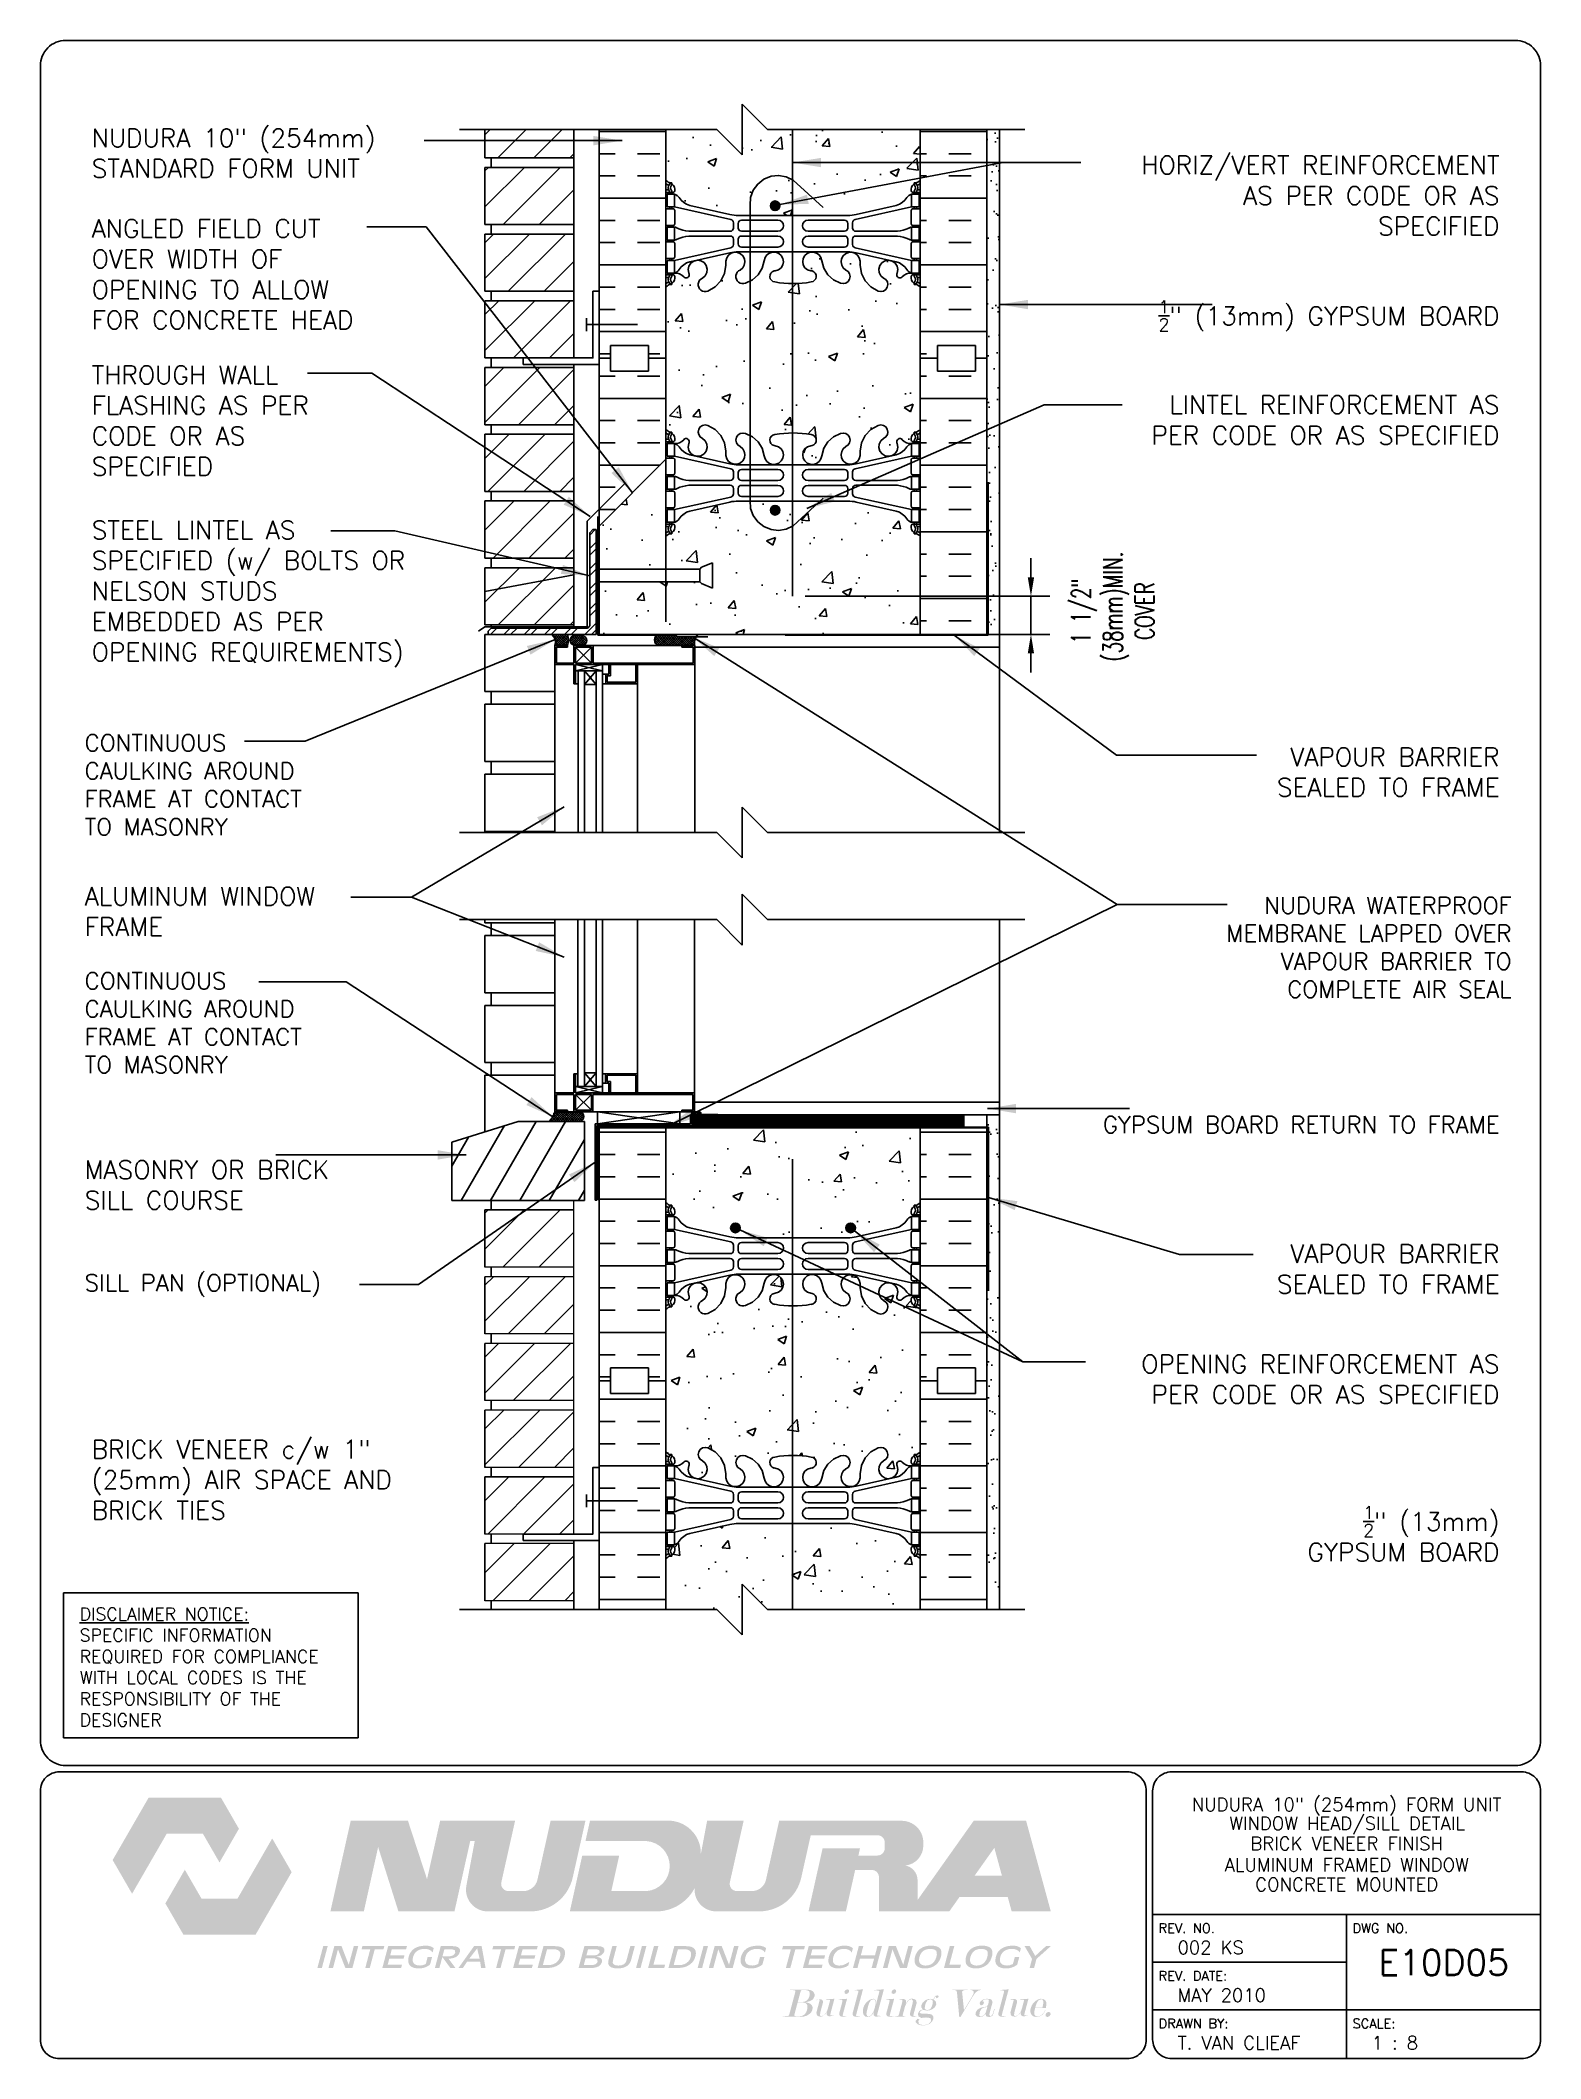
# Paper-space layout 'Layout1' of a CAD drawing. Header units: inches. Extents: x 0.42 to 7.8, y 0.49 to 10.41.
# The model-space entities are those that its viewports show. They can reach past a viewport. Long polylines and large blocks are cut down to what shows.
import ezdxf
from ezdxf.enums import TextEntityAlignment as Align

# ---------------------------------------------------------------- set-up
doc = ezdxf.new("R2010")
doc.units = ezdxf.units.IN
doc.header["$LTSCALE"] = 0.5
doc.header["$MEASUREMENT"] = 0
doc.linetypes.add('DASHED2', pattern=[0.375, 0.25, -0.125])
doc.linetypes.add('HIDDEN2', pattern=[0.1875, 0.125, -0.0625])
doc.layers.get('0').update_dxf_attribs({"linetype": 'CONTINUOUS'})
doc.layers.get('Defpoints').update_dxf_attribs({"linetype": 'CONTINUOUS'})
for name, color, linetype in [('HATCH', 12, 'CONTINUOUS'), ('Hidden2', 12, 'HIDDEN2'), ('LINE18', 9, 'CONTINUOUS'), ('line25', 2, 'CONTINUOUS'), ('LINE3', 3, 'CONTINUOUS'), ('LINE50', 5, 'CONTINUOUS'), ('LINE65', 3, 'CONTINUOUS'), ('LINE9', 9, 'CONTINUOUS'), ('LOGO', 7, 'CONTINUOUS'), ('TBK_LINE65', 3, 'CONTINUOUS'), ('TBK_TEXT', 4, 'CONTINUOUS'), ('TEXT', 4, 'CONTINUOUS'), ('Web_Edge', 9, 'CONTINUOUS')]:
    doc.layers.add(name, color=color, linetype=linetype)
doc.styles.add('DIM', font='romans.shx', dxfattribs={"width": 0.7})
doc.styles.add('ROMANS', font='romans')
doc.styles.get("Standard").update_dxf_attribs({"font": 'romans.shx'})
doc.dimstyles.new('ext_12', dxfattribs={"dimscale": 12, "dimtxt": 0.09375, "dimasz": 0.09375, "dimexe": 0.09375, "dimexo": 0.0625, "dimgap": 0.0625, "dimtad": 1, "dimdec": 1, "dimzin": 3, "dimdsep": 46, "dimlunit": 4, "dimtxsty": 'DIM', "dimcen": 0.09, "dimdle": 0.09375, "dimclrt": 4, "dimadec": 0, "dimazin": 0, "dimtfac": 1, "dimtdec": 1, "dimtmove": 2, "dimatfit": 3, "dimfxl": 1, "dimfrac": 2, "dimtolj": 1, "dimtzin": 0, "dimarcsym": 0})
doc.dimstyles.new('ext_8', dxfattribs={"dimscale": 8, "dimtxt": 0.09375, "dimasz": 0.09375, "dimexe": 0.09375, "dimexo": 0.0625, "dimgap": 0.0625, "dimtad": 1, "dimdec": 1, "dimzin": 3, "dimdsep": 46, "dimlunit": 4, "dimtxsty": 'DIM', "dimcen": 0.09, "dimdle": 0.09375, "dimclrt": 4, "dimadec": 0, "dimazin": 0, "dimtfac": 1, "dimtdec": 1, "dimtmove": 2, "dimatfit": 3, "dimfxl": 1, "dimfrac": 2, "dimtolj": 1, "dimtzin": 0, "dimarcsym": 0})

psp = doc.layouts.get("Layout1")

# ---------------------------------------------------------------- texts
at = {"layer": 'TBK_TEXT', "color": 7, "style": 'ROMANS'}
for s, p in [('REV. NO.', (5.9215, 1.107)), ('DWG NO.', (6.876, 1.107)), ('REV. DATE:', (5.9215, 0.8726)), ('DRAWN BY:', (5.9215, 0.6382)), ('SCALE:', (6.876, 0.6382))]:
    psp.add_text(s, height=0.04688, dxfattribs=at).set_placement(p)
at = {"layer": 'TEXT', "insert": (0.6134, 2.7065), "char_height": 0.0625, "width": 1.41371, "attachment_point": 1, "style": 'ROMANS'}
psp.add_mtext('{\\Fromans.shx|c1;\\LDISCLAIMER NOTICE:\\l\\PSPECIFIC INFORMATION REQUIRED FOR COMPLIANCE WITH LOCAL CODES IS THE RESPONSIBILITY OF THE DESIGNER}', dxfattribs=at)

msp = doc.modelspace()

# ---------------------------------------------------------------- texts
at = {"layer": 'TEXT', "color": 4, "insert": (2906.681, 510.233), "char_height": 1.125, "attachment_point": 1, "style": 'DIM'}
msp.add_mtext('\\A1;', dxfattribs=at)
at = {"layer": 'TEXT', "char_height": 0.72}
for s, insert, width, attachment_point in [('NUDURA 10" (254mm) STANDARD FORM UNIT ', (2869.517, 508.395), 16.55925, 4), ('\\A1;HORIZ/VERT REINFORCEMENT AS PER CODE OR AS SPECIFIED', (2924.93, 506.728), 16.55925, 6), ('ANGLED FIELD CUT OVER WIDTH OF OPENING TO ALLOW FOR CONCRETE HEAD', (2869.517, 503.633), 12.43891, 4), ('\\A1;{\\H0.7x;\\S1/2;}" (13mm) GYPSUM BOARD', (2924.93, 501.996), 14.86021, 6), ('THROUGH WALL FLASHING AS PER CODE OR AS SPECIFIED', (2869.517, 497.875), 10.53123, 4), ('\\A1;LINTEL REINFORCEMENT AS PER CODE OR AS SPECIFIED', (2924.93, 497.901), 16.55925, 6), ('STEEL LINTEL AS SPECIFIED (w/ BOLTS OR NELSON STUDS EMBEDDED AS PER OPENING REQUIREMENTS)', (2869.517, 491.053), 13.66637, 4), ('{\\H0.9167x;CONTINUOUS CAULKING AROUND FRAME AT CONTACT TO MASONRY}', (2869.243, 483.548), 10.53123, 4), ('VAPOUR BARRIER SEALED TO FRAME', (2924.93, 484.047), 10.53123, 6), ('ALUMINUM WINDOW\\PFRAME', (2869.243, 478.562), 10.53123, 4), ('{\\H0.9167x;NUDURA WATERPROOF MEMBRANE LAPPED OVER VAPOUR BARRIER TO COMPLETE AIR SEAL }', (2925.401, 477.153), 15.16348, 6), ('{\\H0.9167x;CONTINUOUS CAULKING AROUND FRAME AT CONTACT TO MASONRY}', (2869.243, 474.186), 10.53123, 4), ('{\\H0.9167x;GYPSUM BOARD RETURN TO FRAME}', (2924.93, 470.178), 15.16348, 6), ('MASONRY OR BRICK SILL COURSE', (2869.243, 467.804), 10.53123, 4), ('VAPOUR BARRIER SEALED TO FRAME', (2924.93, 464.5), 10.53123, 6), ('{\\H0.9167x;SILL PAN (OPTIONAL)}', (2869.243, 463.843), 10.53123, 4), ('OPENING REINFORCEMENT AS PER CODE OR AS SPECIFIED', (2924.93, 460.161), 16.39183, 6), ('BRICK VENEER c/w 1" (25mm) AIR SPACE AND BRICK TIES', (2869.517, 456.205), 14.07459, 4), ('\\A1;{\\H0.7x;\\S1/2;}" (13mm) GYPSUM BOARD', (2924.93, 454.084), 9.78074, 6)]:
    msp.add_mtext(s, dxfattribs=dict(at, insert=insert, width=width, attachment_point=attachment_point))

# ---------------------------------------------------------------- blocks, each defined once
blk = doc.blocks.new('TITLEBLOCK-Tag')
at = {"style": 'ROMANS'}
for tag, height, p in [('TITLE_LINE_1', 0.065, (0.927, -0.1328)), ('TITLE_LINE_2', 0.065, (0.9294, -0.2258)), ('CENTRE-LINE-3', 0.065, (0.927, -0.3246)), ('TITLE_LINE_4', 0.065, (0.927, -0.4299)), ('TITLE_LINE_5', 0.065, (0.927, -0.526)), ('DWG', 0.125, (1.4043, -0.9102))]:
    blk.add_attdef(tag, text='', height=height, dxfattribs=at).set_placement(p, align=Align.MIDDLE_CENTER)
for tag, p in [('LATEST_REVISION', (0.0954, -0.8366)), ('REVISION_DATE', (0.0954, -1.071)), ('DRAWN_BY', (0.0954, -1.3053)), ('SCALE', (1.0499, -1.3053))]:
    blk.add_attdef(tag, text='', height=0.065, dxfattribs=at).set_placement(p, align=Align.MIDDLE_LEFT)
blk = doc.blocks.new('*D4')
at = {"layer": 'Defpoints', "color": 0, "transparency": 16777216}
for p in [(2897.103, 490.964), (2906.485, 490.964), (2904.746, 489.464)]:
    blk.add_point(p, dxfattribs=at)
at = {"layer": 'TEXT', "color": 0, "lineweight": -2, "transparency": 16777216}
for p, q in [((2906.485, 491.714), (2906.485, 492.464)), ((2897.603, 490.964), (2907.235, 490.964)), ((2906.485, 489.464), (2906.485, 490.964)), ((2905.246, 489.464), (2907.235, 489.464)), ((2906.485, 488.714), (2906.485, 487.964))]:
    blk.add_line(p, q, dxfattribs=at)
at = {"layer": 'TEXT', "color": 0, "transparency": 16777216}
for points in [[(2906.36, 491.714), (2906.61, 491.714), (2906.485, 490.964)], [(2906.36, 488.714), (2906.61, 488.714), (2906.485, 489.464)]]:
    blk.add_solid(points, dxfattribs=at)
at = {"layer": 'TEXT', "color": 4, "transparency": 16777216, "insert": (2909.709, 490.383), "char_height": 0.75, "attachment_point": 5, "rotation": 90, "style": 'DIM'}
blk.add_mtext('\\A1;1 1/2" \\P (38mm)MIN. \\PCOVER', dxfattribs=at)

# ---------------------------------------------------------------- dimensions: what is measured, and where the dimension line sits
at = {"layer": 'TEXT'}
dim = msp.add_linear_dim(base=(2906.485, 490.964), p1=(2904.746, 489.464), p2=(2897.103, 490.964), angle=90, text='<> \\P (38mm)MIN. \\PCOVER', dimstyle='ext_8', dxfattribs=at)
dim.commit()
dim.dimension.update_dxf_attribs({"geometry": '*D4', "text_midpoint": (2909.709, 490.383), "dimtype": 160})

# ---------------------------------------------------------------- hatches: boundary and pattern name
at = {"layer": 'HATCH'}
h = msp.add_hatch(dxfattribs=at)
h.set_pattern_fill('AR-CONC', color=256, scale=0.5)
h.set_pattern_definition([(50, (0, 0), (3.586301, -0.3137607), [0.375, -4.125]), (355, (0, 0), (-0.6937567, 3.7609607), [0.3, -3.3]), (100.45144, (0.299, -0.026), (2.8925442, 3.4472), [0.318701, -3.5057106]), (46.1842, (0, 1), (5.3362067, -0.8275964), [0.5625, -6.1875]), (96.63564, (0.4447, 0.931), (4.67331, 4.870593), [0.478052, -5.258569]), (351.18416, (0, 1), (4.67331, 4.870593), [0.45, -4.95]), (21, (0.5, 0.75), (2.9845353, -2.0130945), [0.375, -4.125]), (326, (0.5, 0.75), (1.2165767, 3.62575), [0.3, -3.3]), (71.45144, (0.7487, 0.5822), (4.201112, 1.6126558), [0.318701, -3.5057106]), (37.5, (0, 0), (0.0607993, 1.66446927), [0, -3.26, 0, -3.35, 0, -3.3125]), (7.5, (0, 0), (1.3153477, 1.9720586), [0, -1.91, 0, -3.185, 0, -1.2625]), (327.5, (-1.115, 0), (2.6691122, -0.11277436), [0, -1.25, 0, -3.9, 0, -5.175]), (317.5, (-1.615, 0), (2.9159308, 0.500525), [0, -1.625, 0, -2.59, 0, -3.675])])
h.paths.add_polyline_path([(2902.121, 509.327), (2896.121, 509.327), (2895.121, 510.327), (2895.121, 508.327), (2894.121, 509.327), (2892.121, 509.327), (2892.121, 507.327, 0.088416), (2892.267, 507.23), (2892.357, 507.23), (2892.357, 507.188, -0.249069), (2892.467, 506.981), (2892.467, 506.914, -0.414214), (2892.404, 506.851), (2892.357, 506.851), (2892.357, 506.781), (2892.462, 506.781, -0.168672), (2892.648, 506.632, 0.17445), (2893.055, 506.336), (2894.636, 505.983, 0.054974), (2894.963, 505.947), (2897.121, 505.947), (2899.279, 505.947, 0.054974), (2899.605, 505.983), (2901.186, 506.336, 0.17445), (2901.594, 506.632, -0.168672), (2901.78, 506.781), (2901.885, 506.781), (2901.885, 506.851), (2901.837, 506.851, -0.414214), (2901.775, 506.914), (2901.775, 506.981, -0.249069), (2901.885, 507.188), (2901.885, 507.23), (2901.975, 507.23, 0.08841), (2902.121, 507.327)])
h.paths.add_polyline_path([(2902.121, 500.327), (2902.121, 503.135, 0.08841), (2901.975, 503.232), (2901.885, 503.232), (2901.885, 503.274, -0.249069), (2901.775, 503.481), (2901.775, 503.549, -0.414214), (2901.837, 503.611), (2901.885, 503.611), (2901.885, 503.681), (2901.78, 503.681, 0.23174), (2901.422, 503.53, -0.834375), (2901.21, 503.656), (2901.222, 503.677, 2.155404), (2900.684, 503.483, -1), (2900.47, 502.972, -0.311223), (2899.761, 503.988), (2899.761, 504.153, 1.661382), (2899.2, 503.8, -1), (2898.987, 503.289, -0.307094), (2898.248, 504.184, 1.604516), (2897.689, 503.808, 0.055617), (2897.869, 503.763, -0.843243), (2897.834, 503.33, -0.047544), (2897.121, 503.266, -0.047544), (2896.407, 503.33, -0.843243), (2896.373, 503.763, 0.055617), (2896.552, 503.808, 1.604516), (2895.993, 504.184, -0.307094), (2895.254, 503.289, -1), (2895.041, 503.8, 1.661382), (2894.48, 504.153), (2894.48, 504.007, -0.316114), (2893.771, 502.972, -1), (2893.558, 503.483, 2.155404), (2893.019, 503.677), (2893.031, 503.656, -0.834375), (2892.819, 503.53, 0.23174), (2892.462, 503.681), (2892.357, 503.681), (2892.357, 503.611), (2892.404, 503.611, -0.414214), (2892.467, 503.549), (2892.467, 503.481, -0.249069), (2892.357, 503.274), (2892.357, 503.232), (2892.267, 503.232, 0.088416), (2892.121, 503.135), (2892.121, 500.327), (2892.121, 497.52, 0.088416), (2892.267, 497.422), (2892.357, 497.422), (2892.357, 497.381, -0.249069), (2892.467, 497.174), (2892.467, 497.106, -0.414214), (2892.404, 497.044), (2892.357, 497.044), (2892.357, 496.974), (2892.462, 496.974, 0.23174), (2892.819, 497.125, -0.834375), (2893.031, 496.999), (2893.019, 496.978, 2.155404), (2893.558, 497.172, -1), (2893.771, 497.683, -0.311223), (2894.48, 496.667), (2894.48, 496.502, 1.661382), (2895.041, 496.855, -1), (2895.254, 497.366, -0.307094), (2895.993, 496.471, 1.604516), (2896.552, 496.847, 0.055617), (2896.373, 496.892, -0.843243), (2896.407, 497.324, -0.047544), (2897.121, 497.389, -0.047544), (2897.834, 497.324, -0.843243), (2897.869, 496.892, 0.055617), (2897.689, 496.847, 1.604516), (2898.248, 496.471, -0.307094), (2898.987, 497.366, -1), (2899.2, 496.855, 1.661382), (2899.761, 496.502), (2899.761, 496.648, -0.316114), (2900.47, 497.683, -1), (2900.684, 497.172, 2.155404), (2901.222, 496.978), (2901.21, 496.999, -0.834375), (2901.422, 497.125, 0.23174), (2901.78, 496.974), (2901.885, 496.974), (2901.885, 497.044), (2901.837, 497.044, -0.414214), (2901.775, 497.106), (2901.775, 497.174, -0.249069), (2901.885, 497.381), (2901.885, 497.422), (2901.975, 497.422, 0.08841), (2902.121, 497.52)])
h.paths.add_polyline_path([(2902.121, 493.327, 0.08841), (2901.975, 493.425), (2901.885, 493.425), (2901.885, 493.466, -0.249069), (2901.775, 493.674), (2901.775, 493.741, -0.414214), (2901.837, 493.804), (2901.885, 493.804), (2901.885, 493.874), (2901.78, 493.874, -0.168672), (2901.594, 494.023, 0.17445), (2901.186, 494.319), (2899.605, 494.672, 0.054974), (2899.279, 494.708), (2897.121, 494.708), (2894.963, 494.708, 0.054974), (2894.636, 494.672), (2893.055, 494.319, 0.17445), (2892.648, 494.023, -0.168672), (2892.462, 493.874), (2892.357, 493.874), (2892.357, 493.804), (2892.404, 493.804, -0.414214), (2892.467, 493.741), (2892.467, 493.674, -0.249069), (2892.357, 493.466), (2892.357, 493.425), (2892.267, 493.425, 0.088416), (2892.121, 493.327), (2892.121, 492.035), (2893.449, 492.035), (2893.522, 492.108), (2893.949, 492.285), (2893.949, 491.285), (2893.522, 491.462), (2893.449, 491.535), (2892.121, 491.535), (2892.121, 489.464), (2902.121, 489.464)])
h.paths.add_polyline_path([(2892.121, 493.327), (2892.121, 496.353), (2889.496, 493.723), (2889.496, 492.035), (2892.121, 492.035)])
h.paths.add_polyline_path([(2892.121, 491.535), (2889.496, 491.535), (2889.496, 489.464), (2892.121, 489.464)])
h.paths.add_polyline_path([(2902.121, 470.058), (2892.121, 470.058), (2892.121, 467.105, 0.088416), (2892.267, 467.008), (2892.357, 467.008), (2892.357, 466.966, -0.249069), (2892.467, 466.759), (2892.467, 466.692, -0.414214), (2892.404, 466.629), (2892.357, 466.629), (2892.357, 466.559), (2892.462, 466.559, -0.155529), (2892.637, 466.425, 0.180914), (2893.055, 466.114), (2894.636, 465.761, 0.054974), (2894.963, 465.725), (2897.121, 465.725), (2899.279, 465.725, 0.054974), (2899.605, 465.761), (2901.186, 466.114, 0.180914), (2901.604, 466.425, -0.155529), (2901.78, 466.559), (2901.885, 466.559), (2901.885, 466.629), (2901.837, 466.629, -0.414214), (2901.775, 466.692), (2901.775, 466.759, -0.249069), (2901.885, 466.966), (2901.885, 467.008), (2901.975, 467.008, 0.08841), (2902.121, 467.105)])
h.paths.add_polyline_path([(2902.121, 462.913, 0.08841), (2901.975, 463.01), (2901.885, 463.01), (2901.885, 463.052, -0.249069), (2901.775, 463.259), (2901.775, 463.327, -0.414214), (2901.837, 463.389), (2901.885, 463.389), (2901.885, 463.459), (2901.78, 463.459, 0.23174), (2901.422, 463.308, -0.834375), (2901.21, 463.434), (2901.222, 463.455, 2.155404), (2900.684, 463.26, -1), (2900.47, 462.749, -0.311223), (2899.761, 463.765), (2899.761, 463.93, 1.661382), (2899.2, 463.578, -1), (2898.987, 463.067, -0.30095), (2898.251, 463.939, 1.661382), (2897.689, 463.586, 0.055617), (2897.869, 463.541, -0.843243), (2897.834, 463.108, -0.047544), (2897.121, 463.043, -0.047544), (2896.407, 463.108, -0.843243), (2896.373, 463.541, 0.055617), (2896.552, 463.586, 1.661382), (2895.991, 463.939, -0.30095), (2895.254, 463.067, -1), (2895.041, 463.578, 1.661382), (2894.48, 463.93), (2894.48, 463.765, -0.311223), (2893.771, 462.749, -1), (2893.558, 463.26, 2.155404), (2893.019, 463.455), (2893.031, 463.434, -0.834375), (2892.819, 463.308, 0.23174), (2892.462, 463.459), (2892.357, 463.459), (2892.357, 463.389), (2892.404, 463.389, -0.414214), (2892.467, 463.327), (2892.467, 463.259, -0.249069), (2892.357, 463.052), (2892.357, 463.01), (2892.267, 463.01, 0.088416), (2892.121, 462.913), (2892.121, 457.298, 0.088416), (2892.267, 457.2), (2892.357, 457.2), (2892.357, 457.158, -0.249069), (2892.467, 456.951), (2892.467, 456.884, -0.414214), (2892.404, 456.821), (2892.357, 456.821), (2892.357, 456.751), (2892.462, 456.751, 0.23174), (2892.819, 456.902, -0.834375), (2893.031, 456.777), (2893.019, 456.756, 2.155404), (2893.558, 456.95, -1), (2893.771, 457.461, -0.311223), (2894.48, 456.445), (2894.48, 456.28, 1.661382), (2895.041, 456.633, -1), (2895.254, 457.144, -0.30095), (2895.991, 456.272, 1.661382), (2896.552, 456.624, 0.055617), (2896.373, 456.67, -0.843243), (2896.407, 457.102, -0.047544), (2897.121, 457.167, -0.047544), (2897.834, 457.102, -0.843243), (2897.869, 456.67, 0.055617), (2897.689, 456.624, 1.661382), (2898.251, 456.272, -0.30095), (2898.987, 457.144, -1), (2899.2, 456.633, 1.661382), (2899.761, 456.28), (2899.761, 456.445, -0.311223), (2900.47, 457.461, -1), (2900.684, 456.95, 2.155404), (2901.222, 456.756), (2901.21, 456.777, -0.834375), (2901.422, 456.902, 0.23174), (2901.78, 456.751), (2901.885, 456.751), (2901.885, 456.821), (2901.837, 456.821, -0.414214), (2901.775, 456.884), (2901.775, 456.951, -0.249069), (2901.885, 457.158), (2901.885, 457.2), (2901.975, 457.2, 0.08841), (2902.121, 457.298)])
h.paths.add_polyline_path([(2902.121, 453.105, 0.08841), (2901.975, 453.203), (2901.885, 453.203), (2901.885, 453.244, -0.249069), (2901.775, 453.451), (2901.775, 453.519, -0.414214), (2901.837, 453.581), (2901.885, 453.581), (2901.885, 453.651), (2901.78, 453.651, -0.155529), (2901.604, 453.785, 0.180914), (2901.186, 454.097), (2899.605, 454.45, 0.054974), (2899.279, 454.486), (2897.121, 454.486), (2894.963, 454.486, 0.054974), (2894.636, 454.45), (2893.055, 454.097, 0.180914), (2892.637, 453.785, -0.155529), (2892.462, 453.651), (2892.357, 453.651), (2892.357, 453.581), (2892.404, 453.581, -0.414214), (2892.467, 453.519), (2892.467, 453.451, -0.249069), (2892.357, 453.244), (2892.357, 453.203), (2892.267, 453.203, 0.088416), (2892.121, 453.105), (2892.121, 451.105), (2894.121, 451.105), (2895.121, 450.105), (2895.121, 452.105), (2896.121, 451.105), (2902.121, 451.105)])
h = msp.add_hatch(dxfattribs=at)
h.set_pattern_fill('ANSI31', color=256, scale=8, style=0)
h.paths.add_polyline_path([(2888.496, 466.821), (2884.996, 466.821), (2884.996, 464.571), (2888.496, 464.571)])
h.paths.add_polyline_path([(2888.496, 464.196), (2884.996, 464.196), (2884.996, 461.946), (2888.496, 461.946)])
h.paths.add_polyline_path([(2888.496, 461.571), (2884.996, 461.571), (2884.996, 459.321), (2888.496, 459.321)])
h.paths.add_polyline_path([(2888.496, 458.946), (2884.996, 458.946), (2884.996, 456.696), (2888.496, 456.696)])
h.paths.add_polyline_path([(2888.496, 456.321), (2884.996, 456.321), (2884.996, 454.071), (2888.496, 454.071)])
h.paths.add_polyline_path([(2888.496, 453.696), (2884.996, 453.696), (2884.996, 451.446), (2888.496, 451.446)])
h.paths.add_polyline_path([(2888.496, 507.839), (2884.996, 507.839), (2884.996, 505.589), (2888.496, 505.589)])
h.paths.add_polyline_path([(2888.496, 505.214), (2884.996, 505.214), (2884.996, 502.964), (2888.496, 502.964)])
h.paths.add_polyline_path([(2888.496, 502.589), (2884.996, 502.589), (2884.996, 500.339), (2888.496, 500.339)])
h.paths.add_polyline_path([(2888.496, 499.964), (2884.996, 499.964), (2884.996, 497.714), (2888.496, 497.714)])
h.paths.add_polyline_path([(2888.496, 497.339), (2884.996, 497.339), (2884.996, 495.089), (2888.496, 495.089)])
h.paths.add_polyline_path([(2888.496, 494.714), (2884.996, 494.714), (2884.996, 492.464), (2888.496, 492.464)])
h.paths.add_polyline_path([(2888.496, 492.089), (2884.996, 492.089), (2884.996, 489.839), (2888.496, 489.839)])
h.paths.add_polyline_path([(2888.496, 509.327), (2884.996, 509.327), (2884.996, 508.214), (2888.496, 508.214)])
h = msp.add_hatch(dxfattribs=at)
h.set_pattern_fill('INSUL', color=256, scale=7)
h.paths.add_polyline_path([(2892.121, 509.327), (2889.496, 509.327), (2889.496, 500.331), (2889.933, 500.331), (2889.933, 500.827), (2891.433, 500.827), (2891.433, 500.327), (2892.121, 500.327)])
h.paths.add_polyline_path([(2904.746, 509.327), (2902.121, 509.327), (2902.121, 500.327), (2902.371, 500.327), (2902.808, 500.327), (2902.808, 500.827), (2904.308, 500.827), (2904.308, 500.327), (2904.746, 500.327)])
h = msp.add_hatch(dxfattribs=at)
h.set_pattern_fill('AR-SAND', color=256, scale=0.5, style=0)
h.set_pattern_definition([(37.5, (68.8911, 3.5397), (-0.03149668, 0.96341188), [0, -0.76, 0, -0.85, 0, -0.8125]), (7.5, (68.8911, 3.5397), (0.88488835, 1.41107303), [0, -0.41, 0, -0.685, 0, -0.2625]), (327.5, (68.2761, 3.5397), (1.55707093, 0.00282953), [0, -0.25, 0, -0.9, 0, -1.175]), (317.5, (68.2761, 3.5397), (1.5030633, 0.4388378), [0, -0.125, 0, -0.59, 0, -0.675])])
h.paths.add_polyline_path([(2905.246, 509.327), (2904.746, 509.327), (2904.746, 506.308), (2905.246, 506.308)])
h.paths.add_polyline_path([(2905.246, 506.308), (2904.746, 506.308), (2904.746, 500.622), (2905.246, 500.622)])
h.paths.add_polyline_path([(2905.246, 500.622), (2904.746, 500.622), (2904.746, 500.327), (2904.746, 497.124), (2905.246, 497.396)])
h.paths.add_polyline_path([(2905.246, 497.396), (2904.746, 497.124), (2904.746, 491.098), (2904.746, 489.598), (2905.246, 489.598)])
h = msp.add_hatch(dxfattribs=at)
h.set_pattern_fill('INSUL', color=256, scale=7)
h.paths.add_polyline_path([(2892.121, 500.327), (2891.433, 500.327), (2891.433, 499.827), (2889.933, 499.827), (2889.933, 500.327), (2889.496, 500.327), (2889.496, 500.089), (2889.496, 493.723), (2892.121, 496.353)])
h.paths.add_polyline_path([(2904.746, 500.327), (2904.308, 500.327), (2904.308, 499.827), (2902.808, 499.827), (2902.808, 500.327), (2902.371, 500.327), (2902.121, 500.327), (2902.121, 489.464), (2904.746, 489.464)])
h = msp.add_hatch(dxfattribs=at)
h.set_pattern_fill('ANSI32', color=256, scale=1.5, style=0)
h.set_pattern_definition([(45, (2974.73014, 335.0301), (-0.3977476, 0.3977476), []), (45, (2974.9953, 335.0301), (-0.3977476, 0.3977476), [])])
h.paths.add_polyline_path([(2889.371, 489.464), (2889.371, 493.589), (2889.246, 493.589), (2889.121, 493.464), (2889.121, 489.839, -0.414214), (2888.996, 489.714), (2885.246, 489.714), (2885.121, 489.589), (2885.121, 489.464)])
h = msp.add_hatch(dxfattribs=at)
h.set_pattern_fill('ANSI37', color=256, scale=0.5)
h.set_pattern_definition([(45, (64.057907, 3.53969), (-0.0441941738, 0.0441941738), []), (135, (64.057907, 3.53969), (-0.0441941738, -0.0441941738), [])])
h.paths.add_polyline_path([(2888.848, 489.408), (2888.511, 489.408, 0.912387), (2888.513, 489.046), (2888.848, 489.046, 0.868026)])
h.paths.add_polyline_path([(2893.307, 489.368), (2892.564, 489.368, -0.414214), (2892.534, 489.398), (2892.534, 489.401, 0.414214), (2892.504, 489.431), (2891.759, 489.431, 0.594546), (2891.819, 489.026), (2892.75, 489.026), (2893.25, 489.026, -0.162291)])
h.paths.add_polyline_path([(2888.25, 489.464), (2887.635, 489.464, -0.310601), (2887.75, 489.026), (2888.25, 489.026, 0.132277)])
h = msp.add_hatch(dxfattribs=at)
h.set_pattern_fill('ANSI31', color=256, scale=8, angle=15, style=0)
h.set_pattern_definition([(60, (2780.3081, 317.4861), (-0.8660254, 0.5), [])])
h.paths.add_polyline_path([(2888.913, 470.308), (2886.301, 470.308), (2883.69, 469.483), (2883.69, 467.196), (2888.913, 467.196)])
h = msp.add_hatch(dxfattribs=at)
h.set_pattern_fill('ANSI37', color=256, scale=0.5)
h.set_pattern_definition([(45, (64.05791, 3.53969), (-0.0441941738, 0.0441941738), []), (135, (64.05791, 3.53969), (-0.0441941738, -0.0441941738), [])])
edge = h.paths.add_edge_path()
edge.add_line((2888.737, 470.683), (2887.746, 470.683))
edge.add_line((2887.746, 470.683), (2887.746, 470.714))
edge.add_arc((2887.095, 470.81), 0.658, 310.17859, 351.58435, ccw=False)
edge.add_line((2887.519, 470.308), (2888.737, 470.308))
edge.add_arc((2888.695, 470.495), 0.192, 282.69398, 437.30602)
h = msp.add_hatch(dxfattribs=at)
h.set_pattern_fill('INSUL', color=256, scale=7)
h.paths.add_polyline_path([(2892.121, 470.058), (2889.496, 470.058), (2889.496, 460.105), (2889.933, 460.105), (2889.933, 460.605), (2891.433, 460.605), (2891.433, 460.105), (2892.121, 460.105)])
h.paths.add_polyline_path([(2904.746, 470.058), (2902.121, 470.058), (2902.121, 460.105), (2902.808, 460.105), (2902.808, 460.605), (2904.308, 460.605), (2904.308, 460.105), (2904.746, 460.105)])
h = msp.add_hatch(dxfattribs=at)
h.set_pattern_fill('ANSI37', color=256, scale=0.25)
h.set_pattern_definition([(45, (64.380382, 3.53969), (-0.0220970869, 0.0220970869), []), (135, (64.380382, 3.53969), (-0.0220970869, -0.0220970869), [])])
h.paths.add_polyline_path([(2893.441, 470.677), (2893.188, 470.677, 0.765833), (2893.157, 470.574), (2893.472, 470.574, 0.765833)])
h.paths.add_polyline_path([(2893.354, 470.621, -1), (2893.272, 470.621, -1)], flags=16)
h = msp.add_hatch(dxfattribs=at)
h.set_pattern_fill('AR-SAND', color=256, scale=0.5, style=0)
h.set_pattern_definition([(37.5, (68.8911, 7.1101), (-0.03149668, 0.96341188), [0, -0.76, 0, -0.85, 0, -0.8125]), (7.5, (68.8911, 7.1101), (0.88488835, 1.41107303), [0, -0.41, 0, -0.685, 0, -0.2625]), (327.5, (68.2761, 7.1101), (1.55707093, 0.00282953), [0, -0.25, 0, -0.9, 0, -1.175]), (317.5, (68.2761, 7.1101), (1.5030633, 0.4388378), [0, -0.125, 0, -0.59, 0, -0.675])])
h.paths.add_polyline_path([(2905.246, 468.132), (2904.746, 468.132), (2904.746, 453.817), (2904.746, 451.706), (2905.246, 451.706)])
h.paths.add_polyline_path([(2905.246, 470.552), (2904.746, 470.552), (2904.746, 470.317), (2904.746, 468.132), (2905.246, 468.132)])
h = msp.add_hatch(dxfattribs=at)
h.set_pattern_fill('INSUL', color=256, scale=7)
h.paths.add_polyline_path([(2892.121, 460.105), (2891.433, 460.105), (2891.433, 459.605), (2889.933, 459.605), (2889.933, 460.105), (2889.496, 460.105), (2889.496, 453.817), (2889.496, 451.105), (2892.121, 451.105)])
h.paths.add_polyline_path([(2904.746, 460.105), (2904.308, 460.105), (2904.308, 459.605), (2902.808, 459.605), (2902.808, 460.105), (2902.121, 460.105), (2902.121, 451.105), (2904.746, 451.105), (2904.746, 453.817)])
at = {"layer": 'LINE65'}
for points in [[(2896.605, 506.329, 1), (2896.23, 506.329, 1)], [(2896.605, 494.349, 1), (2896.23, 494.349, 1)], [(2895.041, 466.115, 1), (2894.666, 466.115, 1)], [(2899.575, 466.115, 1), (2899.2, 466.115, 1)]]:
    msp.add_hatch(color=256, dxfattribs=at).paths.add_polyline_path(points)

# ---------------------------------------------------------------- linework, layer by layer
at = {"layer": 'HATCH'}
for p, q in [((2889.496, 500.331), (2889.933, 500.331)), ((2888.511, 489.408), (2888.848, 489.408)), ((2888.848, 489.046), (2888.513, 489.046)), ((2888.246, 470.683), (2888.496, 470.683)), ((2889.429, 470.683), (2892.668, 470.207)), ((2892.668, 470.683), (2889.429, 470.207)), ((2903.847, 470.527), (2893.183, 470.527)), ((2903.847, 470.495), (2893.183, 470.495)), ((2903.847, 470.464), (2893.183, 470.464)), ((2903.847, 470.433), (2893.183, 470.433)), ((2903.847, 470.402), (2893.183, 470.402)), ((2903.847, 470.37), (2893.183, 470.37)), ((2903.847, 470.339), (2893.183, 470.339)), ((2893.183, 470.308), (2903.847, 470.308)), ((2903.847, 470.277), (2893.183, 470.277)), ((2903.847, 470.245), (2893.183, 470.245)), ((2903.847, 470.214), (2893.183, 470.214)), ((2903.847, 470.183), (2893.183, 470.183)), ((2903.847, 470.152), (2893.183, 470.152)), ((2903.847, 470.12), (2893.183, 470.12)), ((2903.847, 470.089), (2893.183, 470.089))]:
    msp.add_line(p, q, dxfattribs=at)
at = {"layer": 'HATCH', "linetype": 'HIDDEN2'}
msp.add_line((2892.121, 496.353), (2892.121, 489.464), dxfattribs=at)
at = {"layer": 'HATCH', "color": 6, "linetype": 'DASHED2'}
for p, q in [((2889.433, 489.431), (2889.433, 494.107)), ((2892.504, 489.431), (2889.433, 489.431)), ((2892.534, 489.398), (2892.534, 489.401)), ((2892.564, 489.368), (2893.774, 489.368)), ((2889.464, 470.104), (2893.167, 470.104)), ((2889.464, 470.104), (2889.464, 467.209)), ((2904.821, 470.082), (2892.183, 470.082)), ((2893.167, 470.104), (2893.167, 470.574)), ((2893.167, 470.574), (2894.167, 470.574)), ((2904.821, 470.082), (2904.821, 463.638))]:
    msp.add_line(p, q, dxfattribs=at)
msp.add_lwpolyline([(2904.808, 495.449), (2904.808, 489.431), (2892.772, 489.431)], dxfattribs=at)
at = {"layer": 'HATCH'}
for centre, radius, start, end in [((2887.374, 489.161), 0.399, 340.22867, 49.24807), ((2887.438, 489.245), 0.841, 344.92962, 15.07038), ((2888.529, 489.227), 0.182, 95.07684, 264.92316), ((2888.822, 489.227), 0.183, 278.08236, 81.91764), ((2891.899, 489.245), 0.233, 110.06284, 249.93716), ((2893.792, 489.111), 0.549, 140.05086, 188.9397), ((2887.095, 470.81), 0.658, 310.17859, 351.58269), ((2888.695, 470.495), 0.192, 282.69398, 77.30602)]:
    msp.add_arc(centre, radius, start, end, dxfattribs=at)
at = {"layer": 'HATCH', "color": 6, "linetype": 'DASHED2'}
for centre, start, end in [((2892.504, 489.401), 0, 90), ((2892.564, 489.398), 180, 270)]:
    msp.add_arc(centre, 0.03, start, end, dxfattribs=at)
at = {"layer": 'Hidden2'}
msp.add_lwpolyline([(2889.399, 467.207), (2889.337, 467.207), (2889.337, 470.207), (2893.087, 470.207), (2893.087, 470.582), (2893.149, 470.582), (2893.149, 470.145), (2889.399, 470.145), (2889.399, 467.207)], dxfattribs=at)
at = {"layer": 'LINE18', "linetype": 'HIDDEN2'}
for p, q in [((2889.496, 492.035), (2893.449, 492.035)), ((2889.496, 491.535), (2893.449, 491.535)), ((2893.449, 492.035), (2893.522, 492.108)), ((2893.449, 491.535), (2893.449, 492.035)), ((2893.449, 491.535), (2893.522, 491.462)), ((2893.522, 492.108), (2893.949, 492.285)), ((2893.949, 491.285), (2893.949, 492.285)), ((2893.949, 492.285), (2893.949, 492.285)), ((2893.522, 491.462), (2893.949, 491.285)), ((2893.949, 491.285), (2893.949, 491.285))]:
    msp.add_line(p, q, dxfattribs=at)
at = {"layer": 'LINE18'}
for p, q in [((2888.25, 488.964), (2888.25, 489.026)), ((2892.75, 488.964), (2892.75, 489.026)), ((2889.404, 471.37), (2891.387, 471.37)), ((2888.246, 470.745), (2888.246, 470.683)), ((2892.746, 470.745), (2892.746, 470.683))]:
    msp.add_line(p, q, dxfattribs=at)
at = {"layer": 'LINE18', "color": 2, "lineweight": 0}
for p, q in [((2888.496, 464.571), (2888.496, 467.196)), ((2888.496, 466.821), (2884.996, 466.821)), ((2885.246, 466.821), (2888.496, 466.821)), ((2888.496, 464.571), (2884.996, 464.571)), ((2888.496, 461.946), (2888.496, 464.571)), ((2888.496, 464.196), (2884.996, 464.196)), ((2888.496, 461.946), (2884.996, 461.946)), ((2888.496, 461.571), (2884.996, 461.571)), ((2888.496, 454.071), (2888.496, 461.946)), ((2888.496, 459.321), (2884.996, 459.321)), ((2888.496, 458.946), (2884.996, 458.946)), ((2888.496, 456.696), (2884.996, 456.696)), ((2888.496, 456.321), (2884.996, 456.321)), ((2885.246, 456.321), (2888.496, 456.321)), ((2888.496, 454.071), (2884.996, 454.071)), ((2888.496, 453.696), (2884.996, 453.696)), ((2888.496, 451.446), (2884.996, 451.446))]:
    msp.add_line(p, q, dxfattribs=at)
at = {"layer": 'LINE18', "flags": 128}
for points in [[(2888.25, 489.026), (2887.75, 489.026), (2887.75, 488.276), (2888.5, 488.276), (2888.5, 487.526)], [(2888.25, 488.964), (2887.812, 488.964), (2887.812, 488.339)], [(2888.5, 488.339), (2887.812, 488.339)], [(2888.5, 489.026), (2893.25, 489.026)], [(2888.5, 489.026), (2888.5, 488.339)], [(2888.5, 489.026), (2888.563, 489.026)], [(2888.723, 489.026), (2888.563, 489.026)], [(2888.563, 488.339), (2888.563, 488.964)], [(2888.723, 488.964), (2888.563, 488.964)], [(2888.723, 488.339), (2888.563, 488.339)], [(2888.723, 488.964), (2888.723, 489.026)], [(2888.723, 488.964), (2889.027, 488.964)], [(2888.723, 488.339), (2889.027, 488.339)], [(2888.723, 488.276), (2888.723, 488.339)], [(2889.027, 489.026), (2889.187, 489.026)], [(2889.027, 488.964), (2889.027, 489.026)], [(2889.027, 488.964), (2889.187, 488.964)], [(2889.027, 488.276), (2889.027, 488.339)], [(2889.027, 488.339), (2889.187, 488.339)], [(2889.25, 489.026), (2889.187, 489.026)], [(2889.187, 488.339), (2889.187, 488.964)], [(2889.25, 488.339), (2889.25, 489.026)], [(2893.188, 488.339), (2889.25, 488.339)], [(2892.75, 489.026), (2893.25, 489.026), (2893.25, 488.276)], [(2892.75, 488.964), (2893.188, 488.964), (2893.188, 488.339)], [(2888.563, 487.526), (2888.563, 488.276)], [(2888.723, 488.276), (2888.563, 488.276)], [(2888.563, 487.526), (2888.563, 488.026), (2888.662, 488.026), (2888.662, 487.526), (2888.563, 487.526)], [(2888.662, 488.026), (2888.662, 481.671)], [(2888.662, 488.026), (2888.912, 488.026)], [(2888.723, 488.276), (2889.027, 488.276)], [(2888.912, 488.026), (2888.912, 487.488), (2889.375, 487.488), (2889.375, 488.026), (2888.912, 488.026)], [(2893.25, 488.276), (2889.027, 488.276)], [(2889.375, 488.026), (2889.625, 488.026)], [(2889.625, 488.026), (2889.625, 488.276)], [(2889.625, 488.026), (2889.625, 481.671)], [(2889.75, 487.901), (2889.625, 487.901)], [(2891, 488.276), (2891, 487.526), (2889.75, 487.526), (2889.75, 487.901), (2889.875, 487.901)], [(2890.938, 488.276), (2890.938, 487.589), (2889.812, 487.589), (2889.812, 487.839), (2889.937, 487.839)], [(2889.875, 488.276), (2889.875, 487.901)], [(2889.937, 487.839), (2889.937, 488.276)], [(2888.5, 487.526), (2888.563, 487.526)], [(2889.75, 487.526), (2889.625, 487.526)], [(2888.658, 471.683), (2888.658, 478.243)], [(2889.621, 471.683), (2889.621, 478.243)], [(2888.246, 470.683), (2887.746, 470.683), (2887.746, 471.433), (2888.496, 471.433), (2888.496, 472.183)], [(2888.496, 472.183), (2888.558, 472.183)], [(2888.558, 472.183), (2888.558, 471.683), (2888.658, 471.683), (2888.658, 472.183), (2888.558, 472.183)], [(2888.558, 472.183), (2888.558, 471.433)], [(2888.658, 471.683), (2888.908, 471.683)], [(2888.908, 471.683), (2888.908, 472.221), (2889.371, 472.221), (2889.371, 471.683), (2888.908, 471.683)], [(2889.371, 471.683), (2889.621, 471.683)], [(2889.746, 472.183), (2889.621, 472.183)], [(2889.746, 471.808), (2889.621, 471.808)], [(2889.621, 471.683), (2889.621, 471.433)], [(2890.996, 471.433), (2890.996, 472.183), (2889.746, 472.183), (2889.746, 471.808), (2889.871, 471.808)], [(2890.933, 471.433), (2890.933, 472.121), (2889.808, 472.12), (2889.808, 471.87), (2889.933, 471.87)], [(2889.871, 471.433), (2889.871, 471.808)], [(2889.933, 471.87), (2889.933, 471.433)], [(2888.496, 471.37), (2887.808, 471.37)], [(2888.246, 470.745), (2887.808, 470.745), (2887.808, 471.37)], [(2888.496, 470.683), (2888.496, 471.37)], [(2888.718, 471.433), (2888.558, 471.433)], [(2888.558, 471.37), (2888.558, 470.745)], [(2888.718, 471.37), (2888.558, 471.37)], [(2888.718, 471.433), (2889.023, 471.433)], [(2888.718, 471.433), (2888.718, 471.37)], [(2888.718, 471.37), (2889.023, 471.37)], [(2893.246, 471.433), (2889.023, 471.433)], [(2889.023, 471.433), (2889.023, 471.37)], [(2889.023, 471.37), (2889.183, 471.37)], [(2889.183, 471.37), (2889.183, 470.745)], [(2893.183, 471.37), (2889.245, 471.37)], [(2889.245, 471.37), (2889.245, 470.683)], [(2892.746, 470.683), (2893.246, 470.683), (2893.246, 471.433)], [(2892.746, 470.745), (2893.183, 470.745), (2893.183, 471.37)], [(2888.496, 470.683), (2893.246, 470.683)], [(2888.496, 470.683), (2888.558, 470.683)], [(2888.718, 470.745), (2888.558, 470.745)], [(2888.718, 470.683), (2888.558, 470.683)], [(2888.718, 470.745), (2889.023, 470.745)], [(2888.718, 470.745), (2888.718, 470.683)], [(2889.023, 470.745), (2889.183, 470.745)], [(2889.023, 470.745), (2889.023, 470.683)], [(2889.023, 470.683), (2889.183, 470.683)], [(2889.245, 470.683), (2889.183, 470.683)]]:
    msp.add_lwpolyline(points, dxfattribs=at)
at = {"layer": 'line25'}
for p, q in [((2884.996, 508.214), (2884.996, 509.327)), ((2888.496, 500.339), (2888.496, 509.327)), ((2892.121, 509.327), (2892.121, 500.327)), ((2902.121, 500.327), (2902.121, 509.327)), ((2884.996, 508.214), (2888.496, 508.214)), ((2885.246, 507.839), (2885.246, 508.214)), ((2884.996, 507.839), (2888.496, 507.839)), ((2884.996, 505.589), (2884.996, 507.839)), ((2884.996, 505.589), (2888.496, 505.589)), ((2884.996, 505.214), (2888.496, 505.214)), ((2884.996, 502.964), (2884.996, 505.214)), ((2885.246, 505.214), (2885.246, 505.589)), ((2884.996, 502.964), (2888.496, 502.964)), ((2885.246, 502.589), (2885.246, 502.964)), ((2884.996, 502.589), (2888.496, 502.589)), ((2884.996, 500.339), (2884.996, 502.589)), ((2884.996, 500.339), (2888.496, 500.339)), ((2885.246, 499.964), (2885.246, 500.339)), ((2892.121, 500.327), (2892.121, 496.353)), ((2902.121, 489.464), (2902.121, 500.327)), ((2884.996, 499.964), (2888.496, 499.964)), ((2884.996, 497.714), (2884.996, 499.964)), ((2888.496, 499.964), (2888.496, 500.089)), ((2888.496, 489.764), (2888.496, 499.964)), ((2884.996, 497.714), (2888.496, 497.714)), ((2884.996, 497.339), (2888.496, 497.339)), ((2884.996, 495.089), (2884.996, 497.339)), ((2885.246, 497.339), (2885.246, 497.714)), ((2889.496, 493.723), (2892.121, 496.353)), ((2884.996, 495.089), (2888.496, 495.089)), ((2884.996, 494.714), (2888.496, 494.714)), ((2884.996, 492.464), (2884.996, 494.714)), ((2885.246, 494.714), (2885.246, 495.089)), ((2884.996, 492.464), (2888.496, 492.464)), ((2885.246, 492.089), (2885.246, 492.464)), ((2884.996, 489.839), (2884.996, 492.089)), ((2884.996, 492.089), (2888.496, 492.089)), ((2884.996, 489.839), (2888.496, 489.839)), ((2885.246, 489.764), (2885.246, 489.839)), ((2904.746, 489.464), (2889.496, 489.464)), ((2886.301, 470.308), (2883.69, 469.483)), ((2886.301, 470.308), (2888.913, 470.308)), ((2888.913, 467.196), (2888.913, 470.308)), ((2904.746, 470.058), (2889.496, 470.058)), ((2892.121, 470.058), (2892.121, 451.105)), ((2902.121, 451.105), (2902.121, 470.058)), ((2883.69, 469.483), (2883.69, 467.196)), ((2883.69, 467.196), (2888.913, 467.196)), ((2885.246, 466.821), (2885.246, 467.196)), ((2884.996, 466.821), (2888.496, 466.821)), ((2884.996, 466.821), (2884.996, 464.571)), ((2885.246, 464.196), (2885.246, 464.571)), ((2884.996, 464.196), (2884.996, 461.946)), ((2884.996, 461.571), (2884.996, 459.321)), ((2885.246, 461.571), (2885.246, 461.946)), ((2884.996, 458.946), (2884.996, 456.696)), ((2885.246, 458.946), (2885.246, 459.321)), ((2885.246, 456.321), (2885.246, 456.696)), ((2884.996, 456.321), (2888.496, 456.321)), ((2884.996, 456.321), (2884.996, 454.071)), ((2884.996, 453.696), (2884.996, 451.446)), ((2885.246, 453.696), (2885.246, 454.071)), ((2888.496, 453.821), (2888.496, 453.696)), ((2888.496, 453.696), (2888.496, 451.105)), ((2885.246, 451.105), (2885.246, 451.446))]:
    msp.add_line(p, q, dxfattribs=at)
at = {"layer": 'line25', "color": 12}
for p, q in [((2884.996, 487.214), (2884.996, 489.464)), ((2884.996, 489.464), (2885.121, 489.464)), ((2905.246, 488.964), (2905.246, 481.671)), ((2884.996, 487.214), (2887.746, 487.214)), ((2885.246, 486.714), (2885.246, 487.214)), ((2884.996, 484.464), (2884.996, 486.714)), ((2884.996, 486.714), (2887.746, 486.714)), ((2884.996, 484.464), (2887.746, 484.464)), ((2885.246, 483.964), (2885.246, 484.464)), ((2884.996, 481.714), (2884.996, 483.964)), ((2884.996, 483.964), (2887.746, 483.964)), ((2884.996, 481.714), (2887.746, 481.714)), ((2885.246, 481.671), (2885.246, 481.714)), ((2884.996, 478.118), (2884.996, 478.243)), ((2884.996, 478.118), (2887.746, 478.118)), ((2885.246, 477.618), (2885.246, 478.118)), ((2885.246, 477.618), (2885.246, 478.118)), ((2905.246, 471.058), (2905.246, 478.243)), ((2884.996, 475.368), (2884.996, 477.618)), ((2884.996, 477.618), (2887.746, 477.618)), ((2884.996, 475.368), (2887.746, 475.368)), ((2884.996, 472.618), (2884.996, 474.868)), ((2884.996, 474.868), (2887.746, 474.868)), ((2885.246, 474.868), (2885.246, 475.368)), ((2885.246, 474.868), (2885.246, 475.368)), ((2884.996, 472.618), (2887.746, 472.618)), ((2885.246, 472.118), (2885.246, 472.618)), ((2885.246, 472.118), (2885.246, 472.618)), ((2884.996, 469.895), (2884.996, 472.118)), ((2884.996, 472.118), (2887.746, 472.118))]:
    msp.add_line(p, q, dxfattribs=at)
at = {"layer": 'line25'}
msp.add_lwpolyline([(2889.496, 489.598), (2889.496, 491.098)], dxfattribs=at)
at = {"layer": 'line25', "color": 12, "flags": 128}
for points in [[(2888.563, 488.964), (2889.187, 488.339)], [(2888.563, 488.339), (2889.187, 488.964)], [(2887.75, 488.276), (2887.75, 481.671)], [(2888.563, 488.026), (2889.625, 488.276)], [(2888.563, 488.276), (2889.625, 488.026)], [(2888.912, 488.026), (2888.912, 481.671)], [(2888.912, 487.488), (2889.375, 488.026)], [(2888.912, 488.026), (2889.375, 487.488)], [(2889.375, 488.026), (2889.375, 481.671)], [(2893.25, 488.276), (2893.25, 481.671)], [(2891, 487.526), (2891, 481.671)], [(2887.746, 471.442), (2887.746, 478.243)], [(2888.908, 471.683), (2888.908, 478.243)], [(2889.371, 471.683), (2889.371, 478.243)], [(2890.996, 472.183), (2890.996, 478.243)], [(2893.246, 471.433), (2893.246, 478.243)], [(2888.558, 471.683), (2889.621, 471.433)], [(2888.558, 471.433), (2889.621, 471.683)], [(2888.908, 472.221), (2889.371, 471.683)], [(2888.908, 471.683), (2889.371, 472.221)], [(2888.558, 470.745), (2889.183, 471.37)], [(2888.558, 471.37), (2889.183, 470.745)]]:
    msp.add_lwpolyline(points, dxfattribs=at)
at = {"layer": 'LINE50'}
for p, q in [((2889.496, 500.327), (2889.496, 509.327)), ((2904.746, 500.327), (2904.746, 509.327)), ((2889.933, 500.327), (2889.496, 500.327)), ((2889.496, 489.464), (2889.496, 500.327)), ((2889.496, 500.327), (2889.933, 500.327)), ((2891.433, 500.827), (2889.933, 500.827)), ((2889.933, 500.827), (2889.933, 500.327)), ((2889.933, 500.327), (2889.933, 500.827)), ((2889.933, 500.827), (2891.433, 500.827)), ((2891.433, 500.327), (2891.433, 500.827)), ((2891.433, 500.827), (2891.433, 500.327)), ((2892.121, 500.327), (2891.433, 500.327)), ((2891.433, 500.327), (2892.121, 500.327)), ((2902.121, 500.327), (2902.371, 500.327)), ((2902.371, 500.327), (2902.121, 500.327)), ((2902.371, 500.327), (2902.808, 500.327)), ((2902.808, 500.327), (2902.371, 500.327)), ((2902.808, 500.327), (2902.808, 500.827)), ((2902.808, 500.827), (2904.308, 500.827)), ((2904.308, 500.827), (2902.808, 500.827)), ((2902.808, 500.827), (2902.808, 500.327)), ((2904.308, 500.827), (2904.308, 500.327)), ((2904.308, 500.327), (2904.308, 500.827)), ((2904.308, 500.327), (2904.746, 500.327)), ((2904.746, 500.327), (2904.308, 500.327)), ((2904.746, 489.464), (2904.746, 500.327)), ((2889.496, 453.817), (2889.496, 470.058)), ((2904.746, 453.817), (2904.746, 470.058)), ((2891.433, 460.605), (2889.933, 460.605)), ((2889.933, 460.605), (2889.933, 460.105)), ((2889.933, 460.105), (2889.933, 460.605)), ((2889.933, 460.605), (2891.433, 460.605)), ((2891.433, 460.105), (2891.433, 460.605)), ((2891.433, 460.605), (2891.433, 460.105)), ((2902.808, 460.105), (2902.808, 460.605)), ((2902.808, 460.605), (2904.308, 460.605)), ((2904.308, 460.605), (2902.808, 460.605)), ((2902.808, 460.605), (2902.808, 460.105)), ((2904.308, 460.605), (2904.308, 460.105)), ((2904.308, 460.105), (2904.308, 460.605)), ((2889.933, 460.105), (2889.496, 460.105)), ((2889.496, 460.105), (2889.933, 460.105)), ((2892.121, 460.105), (2891.433, 460.105)), ((2891.433, 460.105), (2892.121, 460.105)), ((2902.121, 460.105), (2902.808, 460.105)), ((2902.808, 460.105), (2902.121, 460.105)), ((2904.308, 460.105), (2904.746, 460.105)), ((2904.746, 460.105), (2904.308, 460.105)), ((2889.496, 451.105), (2889.496, 453.817)), ((2904.746, 451.105), (2904.746, 453.817))]:
    msp.add_line(p, q, dxfattribs=at)
at = {"layer": 'LINE65'}
for p, q in [((2897.103, 509.327), (2897.103, 490.964)), ((2897.103, 468.817), (2897.103, 451.105))]:
    msp.add_line(p, q, dxfattribs=at)
msp.add_lwpolyline([(2898.308, 494.823), (2897.128, 493.739, -0.623194), (2895.43, 494.729), (2895.43, 506.35, -0.623194), (2897.128, 507.34), (2898.308, 506.255)], format="xyb", dxfattribs=at)
for centre in [(2896.417, 506.329), (2896.417, 494.349), (2894.854, 466.115), (2899.388, 466.115)]:
    msp.add_circle(centre, 0.188, dxfattribs=at)
at = {"layer": 'LINE9'}
for p, q in [((2895.121, 508.327), (2895.121, 510.327)), ((2895.121, 510.327), (2896.121, 509.327)), ((2883.996, 509.327), (2894.121, 509.327)), ((2895.121, 508.327), (2894.121, 509.327)), ((2896.121, 509.327), (2906.246, 509.327)), ((2905.246, 509.327), (2905.246, 488.964)), ((2904.746, 489.464), (2905.246, 489.464)), ((2905.246, 488.964), (2893.25, 488.964)), ((2895.121, 480.671), (2895.121, 482.671)), ((2895.121, 482.671), (2896.121, 481.671)), ((2883.996, 481.671), (2894.121, 481.671)), ((2895.121, 480.671), (2894.121, 481.671)), ((2896.121, 481.671), (2906.246, 481.671)), ((2895.121, 477.243), (2895.121, 479.243)), ((2895.121, 479.243), (2896.121, 478.243)), ((2883.996, 478.243), (2894.121, 478.243)), ((2895.121, 477.243), (2894.121, 478.243)), ((2896.121, 478.243), (2906.246, 478.243)), ((2893.246, 471.058), (2905.246, 471.058)), ((2905.246, 471.058), (2905.246, 451.105)), ((2889.429, 470.683), (2889.429, 470.207)), ((2892.668, 470.207), (2889.429, 470.207)), ((2892.668, 470.683), (2892.668, 470.207)), ((2893.183, 470.558), (2893.183, 470.058)), ((2903.847, 470.558), (2893.183, 470.558)), ((2893.188, 470.677), (2893.441, 470.677)), ((2893.441, 470.565), (2893.188, 470.565)), ((2903.847, 470.058), (2903.847, 470.558)), ((2903.847, 470.558), (2905.246, 470.558)), ((2904.746, 470.558), (2904.746, 470.058)), ((2895.121, 450.105), (2895.121, 452.105)), ((2895.121, 452.105), (2896.121, 451.105)), ((2883.996, 451.105), (2894.121, 451.105)), ((2895.121, 450.105), (2894.121, 451.105)), ((2896.121, 451.105), (2906.246, 451.105))]:
    msp.add_line(p, q, dxfattribs=at)
at = {"layer": 'LINE9', "linetype": 'Continuous'}
for p, q in [((2888.996, 501.651), (2888.996, 501.901)), ((2888.996, 501.651), (2888.996, 501.401)), ((2888.996, 501.651), (2890.996, 501.651)), ((2888.996, 455.383), (2888.996, 455.633)), ((2888.996, 455.383), (2888.996, 455.133)), ((2888.996, 455.383), (2890.996, 455.383))]:
    msp.add_line(p, q, dxfattribs=at)
at = {"layer": 'LINE9', "linetype": 'DASHED2', "ltscale": 0.15}
for p, q in [((2889.933, 499.827), (2889.933, 500.327)), ((2889.933, 500.327), (2889.933, 500.327)), ((2891.433, 500.327), (2891.433, 499.827)), ((2891.433, 499.827), (2889.933, 499.827)), ((2889.933, 459.605), (2889.933, 460.105)), ((2891.433, 460.105), (2891.433, 459.605)), ((2902.808, 460.105), (2902.808, 459.605)), ((2904.308, 459.605), (2904.308, 460.105)), ((2891.433, 459.605), (2889.933, 459.605)), ((2902.808, 459.605), (2904.308, 459.605))]:
    msp.add_line(p, q, dxfattribs=at)
at = {"layer": 'LINE9', "linetype": 'DASHED2'}
msp.add_line((2888.496, 491.804), (2884.996, 491.156), dxfattribs=at)
at = {"layer": 'LINE9'}
for points in [[(2886.496, 500.089), (2889.496, 500.089), (2889.496, 502.964), (2889.246, 502.964), (2889.246, 500.339), (2886.496, 500.339)], [(2886.496, 453.821), (2889.496, 453.821), (2889.496, 456.696), (2889.246, 456.696), (2889.246, 454.071), (2886.496, 454.071)]]:
    msp.add_lwpolyline(points, close=True, dxfattribs=at)
at = {"layer": 'LINE9', "linetype": 'DASHED2', "ltscale": 0.15}
msp.add_lwpolyline([(2904.308, 500.327), (2904.308, 500.327), (2904.308, 499.827), (2902.808, 499.827), (2902.808, 500.327), (2902.808, 500.327)], dxfattribs=at)
at = {"layer": 'LINE9'}
msp.add_lwpolyline([(2884.746, 489.597), (2884.989, 489.764), (2889.013, 489.764), (2889.013, 493.914), (2890.496, 495.397)], dxfattribs=at)
at = {"layer": 'LINE9', "color": 9}
msp.add_lwpolyline([(2889.371, 493.589), (2889.246, 493.589), (2889.121, 493.464), (2889.121, 489.839, -0.414214), (2888.996, 489.714), (2885.246, 489.714), (2885.121, 489.589), (2885.121, 489.464), (2889.371, 489.464)], format="xyb", close=True, dxfattribs=at)
at = {"layer": 'LINE9'}
msp.add_circle((2893.313, 470.621), 0.041, dxfattribs=at)
for centre, start, end in [((2893.186, 470.621), 88.36498, 271.63502), ((2893.442, 470.621), 268.36498, 91.63502)]:
    msp.add_arc(centre, 0.0558, start, end, dxfattribs=at)
at = {"layer": 'TEXT'}
for points in [[(2885.168, 457.326, 0, 0.36, 0), (2884.088, 457.326, 0, 0, 0), (2882.092, 457.326, 0, 0, 0)], [(2905.162, 454.646, 0, 0.36, 0), (2906.242, 454.646, 0, 0, 0), (2918.766, 454.646, 0, 0, 0)]]:
    msp.add_lwpolyline(points, format="xyseb", dxfattribs=at)
at = {"layer": 'Web_Edge'}
for p, q in [((2892.121, 506.951), (2892.199, 506.951)), ((2892.121, 506.851), (2892.404, 506.851)), ((2892.267, 507.23), (2892.357, 507.23)), ((2892.267, 506.851), (2892.267, 506.781)), ((2892.357, 507.23), (2892.357, 507.188)), ((2892.357, 506.851), (2892.357, 506.781)), ((2892.467, 506.981), (2892.467, 506.914)), ((2901.775, 506.981), (2901.775, 506.914)), ((2902.121, 506.851), (2901.837, 506.851)), ((2901.975, 507.23), (2901.885, 507.23)), ((2901.885, 507.23), (2901.885, 507.188)), ((2901.885, 506.851), (2901.885, 506.781)), ((2901.975, 506.851), (2901.975, 506.781)), ((2902.121, 506.951), (2902.043, 506.951)), ((2892.121, 506.211), (2892.404, 506.211)), ((2892.267, 506.281), (2892.267, 506.211)), ((2892.357, 506.281), (2892.357, 506.211)), ((2894.679, 505.785), (2892.462, 506.281)), ((2892.467, 506.149), (2892.467, 505.614)), ((2894.636, 505.983), (2893.055, 506.336)), ((2894.963, 505.947), (2897.121, 505.947)), ((2899.279, 505.947), (2897.121, 505.947)), ((2899.562, 505.785), (2901.78, 506.281)), ((2899.605, 505.983), (2901.186, 506.336)), ((2901.775, 506.149), (2901.775, 505.614)), ((2902.121, 506.211), (2901.837, 506.211)), ((2901.885, 506.281), (2901.885, 506.211)), ((2901.975, 506.281), (2901.975, 506.211)), ((2892.121, 505.551), (2892.404, 505.551)), ((2892.267, 505.551), (2892.267, 505.481)), ((2892.357, 505.551), (2892.357, 505.481)), ((2894.652, 505.325), (2893.014, 505.325)), ((2894.652, 505.137), (2893.014, 505.137)), ((2894.777, 505.45), (2894.777, 505.663)), ((2894.777, 505.012), (2894.777, 504.8)), ((2894.964, 505.451), (2894.964, 505.635)), ((2894.964, 505.011), (2894.964, 504.827)), ((2895.089, 505.76), (2896.529, 505.76)), ((2895.089, 505.326), (2896.529, 505.326)), ((2895.089, 505.136), (2896.529, 505.136)), ((2899.152, 505.76), (2897.712, 505.76)), ((2899.152, 505.326), (2897.712, 505.326)), ((2899.152, 505.136), (2897.712, 505.136)), ((2899.277, 505.451), (2899.277, 505.635)), ((2899.277, 505.011), (2899.277, 504.827)), ((2899.464, 505.45), (2899.464, 505.663)), ((2899.464, 505.012), (2899.464, 504.8)), ((2899.589, 505.325), (2901.227, 505.325)), ((2899.589, 505.137), (2901.227, 505.137)), ((2902.121, 505.551), (2901.837, 505.551)), ((2901.885, 505.551), (2901.885, 505.481)), ((2901.975, 505.551), (2901.975, 505.481)), ((2892.121, 504.911), (2892.404, 504.911)), ((2892.121, 504.251), (2892.404, 504.251)), ((2892.267, 504.911), (2892.267, 504.981)), ((2892.267, 504.181), (2892.267, 504.251)), ((2892.357, 504.911), (2892.357, 504.981)), ((2892.357, 504.181), (2892.357, 504.251)), ((2894.679, 504.678), (2892.462, 504.181)), ((2892.467, 504.314), (2892.467, 504.849)), ((2894.636, 504.48), (2893.055, 504.127)), ((2894.963, 504.516), (2897.121, 504.516)), ((2895.089, 504.702), (2896.529, 504.702)), ((2899.279, 504.516), (2897.121, 504.516)), ((2899.152, 504.702), (2897.712, 504.702)), ((2899.562, 504.678), (2901.78, 504.181)), ((2899.605, 504.48), (2901.186, 504.127)), ((2901.775, 504.314), (2901.775, 504.849)), ((2902.121, 504.911), (2901.837, 504.911)), ((2902.121, 504.251), (2901.837, 504.251)), ((2901.885, 504.911), (2901.885, 504.981)), ((2901.885, 504.181), (2901.885, 504.251)), ((2901.975, 504.911), (2901.975, 504.981)), ((2901.975, 504.181), (2901.975, 504.251)), ((2892.121, 503.611), (2892.404, 503.611)), ((2892.121, 503.511), (2892.199, 503.511)), ((2892.267, 503.611), (2892.267, 503.681)), ((2892.357, 503.611), (2892.357, 503.681)), ((2892.467, 503.481), (2892.467, 503.549)), ((2893.019, 503.677), (2893.031, 503.656)), ((2894.48, 503.988), (2894.48, 504.153)), ((2899.761, 503.988), (2899.761, 504.153)), ((2901.222, 503.677), (2901.21, 503.656)), ((2901.775, 503.481), (2901.775, 503.549)), ((2902.121, 503.611), (2901.837, 503.611)), ((2901.885, 503.611), (2901.885, 503.681)), ((2901.975, 503.611), (2901.975, 503.681)), ((2902.121, 503.511), (2902.043, 503.511)), ((2892.267, 503.232), (2892.357, 503.232)), ((2892.357, 503.232), (2892.357, 503.274)), ((2901.885, 503.232), (2901.885, 503.274)), ((2901.975, 503.232), (2901.885, 503.232)), ((2892.121, 497.144), (2892.199, 497.144)), ((2892.267, 497.422), (2892.357, 497.422)), ((2892.357, 497.422), (2892.357, 497.381)), ((2892.467, 497.174), (2892.467, 497.106)), ((2901.775, 497.174), (2901.775, 497.106)), ((2901.975, 497.422), (2901.885, 497.422)), ((2901.885, 497.422), (2901.885, 497.381)), ((2902.121, 497.144), (2902.043, 497.144)), ((2892.121, 497.044), (2892.404, 497.044)), ((2892.121, 496.404), (2892.404, 496.404)), ((2892.267, 497.044), (2892.267, 496.974)), ((2892.267, 496.474), (2892.267, 496.404)), ((2892.357, 497.044), (2892.357, 496.974)), ((2892.357, 496.474), (2892.357, 496.404)), ((2894.679, 495.977), (2892.462, 496.474)), ((2892.467, 496.341), (2892.467, 495.806)), ((2893.019, 496.978), (2893.031, 496.999)), ((2894.636, 496.175), (2893.055, 496.528)), ((2894.48, 496.667), (2894.48, 496.502)), ((2899.562, 495.977), (2901.78, 496.474)), ((2899.605, 496.175), (2901.186, 496.528)), ((2899.761, 496.667), (2899.761, 496.502)), ((2901.222, 496.978), (2901.21, 496.999)), ((2901.775, 496.341), (2901.775, 495.806)), ((2902.121, 497.044), (2901.837, 497.044)), ((2902.121, 496.404), (2901.837, 496.404)), ((2901.885, 497.044), (2901.885, 496.974)), ((2901.885, 496.474), (2901.885, 496.404)), ((2901.975, 497.044), (2901.975, 496.974)), ((2901.975, 496.474), (2901.975, 496.404)), ((2892.121, 495.744), (2892.404, 495.744)), ((2892.267, 495.744), (2892.267, 495.674)), ((2892.357, 495.744), (2892.357, 495.674)), ((2894.652, 495.518), (2893.014, 495.518)), ((2894.777, 495.643), (2894.777, 495.855)), ((2894.963, 496.139), (2897.121, 496.139)), ((2894.964, 495.644), (2894.964, 495.828)), ((2895.089, 495.953), (2896.529, 495.953)), ((2895.089, 495.519), (2896.529, 495.519)), ((2899.279, 496.139), (2897.121, 496.139)), ((2899.152, 495.953), (2897.712, 495.953)), ((2899.152, 495.519), (2897.712, 495.519)), ((2899.277, 495.644), (2899.277, 495.828)), ((2899.464, 495.643), (2899.464, 495.855)), ((2899.589, 495.518), (2901.227, 495.518)), ((2902.121, 495.744), (2901.837, 495.744)), ((2901.885, 495.744), (2901.885, 495.674)), ((2901.975, 495.744), (2901.975, 495.674)), ((2892.121, 495.104), (2892.404, 495.104)), ((2892.267, 495.104), (2892.267, 495.174)), ((2892.357, 495.104), (2892.357, 495.174)), ((2894.679, 494.87), (2892.462, 494.374)), ((2892.467, 494.506), (2892.467, 495.041)), ((2894.652, 495.33), (2893.014, 495.33)), ((2894.777, 495.205), (2894.777, 494.992)), ((2894.963, 494.708), (2897.121, 494.708)), ((2894.964, 495.204), (2894.964, 495.02)), ((2895.089, 495.329), (2896.529, 495.329)), ((2895.089, 494.895), (2896.529, 494.895)), ((2899.279, 494.708), (2897.121, 494.708)), ((2899.152, 495.329), (2897.712, 495.329)), ((2899.152, 494.895), (2897.712, 494.895)), ((2899.277, 495.204), (2899.277, 495.02)), ((2899.464, 495.205), (2899.464, 494.992)), ((2899.562, 494.87), (2901.78, 494.374)), ((2899.589, 495.33), (2901.227, 495.33)), ((2901.775, 494.506), (2901.775, 495.041)), ((2902.121, 495.104), (2901.837, 495.104)), ((2901.885, 495.104), (2901.885, 495.174)), ((2901.975, 495.104), (2901.975, 495.174)), ((2892.121, 494.444), (2892.404, 494.444)), ((2892.267, 494.374), (2892.267, 494.444)), ((2892.357, 494.374), (2892.357, 494.444)), ((2894.636, 494.672), (2893.055, 494.319)), ((2899.605, 494.672), (2901.186, 494.319)), ((2902.121, 494.444), (2901.837, 494.444)), ((2901.885, 494.374), (2901.885, 494.444)), ((2901.975, 494.374), (2901.975, 494.444)), ((2892.121, 493.804), (2892.404, 493.804)), ((2892.121, 493.704), (2892.199, 493.704)), ((2892.267, 493.804), (2892.267, 493.874)), ((2892.267, 493.425), (2892.357, 493.425)), ((2892.357, 493.804), (2892.357, 493.874)), ((2892.357, 493.425), (2892.357, 493.466)), ((2892.467, 493.674), (2892.467, 493.741)), ((2901.775, 493.674), (2901.775, 493.741)), ((2902.121, 493.804), (2901.837, 493.804)), ((2901.885, 493.804), (2901.885, 493.874)), ((2901.885, 493.425), (2901.885, 493.466)), ((2901.975, 493.425), (2901.885, 493.425)), ((2901.975, 493.804), (2901.975, 493.874)), ((2902.121, 493.704), (2902.043, 493.704)), ((2892.267, 467.008), (2892.357, 467.008)), ((2892.357, 467.008), (2892.357, 466.966)), ((2901.975, 467.008), (2901.885, 467.008)), ((2901.885, 467.008), (2901.885, 466.966)), ((2892.121, 466.729), (2892.199, 466.729)), ((2892.121, 466.629), (2892.404, 466.629)), ((2892.267, 466.629), (2892.267, 466.559)), ((2892.357, 466.629), (2892.357, 466.559)), ((2892.467, 466.759), (2892.467, 466.692)), ((2894.636, 465.761), (2893.055, 466.114)), ((2899.605, 465.761), (2901.186, 466.114)), ((2901.775, 466.759), (2901.775, 466.692)), ((2902.121, 466.629), (2901.837, 466.629)), ((2901.885, 466.629), (2901.885, 466.559)), ((2901.975, 466.629), (2901.975, 466.559)), ((2902.121, 466.729), (2902.043, 466.729)), ((2892.121, 465.989), (2892.404, 465.989)), ((2892.121, 465.329), (2892.404, 465.329)), ((2892.267, 466.059), (2892.267, 465.989)), ((2892.267, 465.329), (2892.267, 465.259)), ((2892.357, 466.059), (2892.357, 465.989)), ((2892.357, 465.329), (2892.357, 465.259)), ((2894.679, 465.562), (2892.462, 466.059)), ((2892.467, 465.927), (2892.467, 465.392)), ((2894.777, 465.228), (2894.777, 465.44)), ((2894.963, 465.725), (2897.121, 465.725)), ((2894.964, 465.229), (2894.964, 465.413)), ((2895.089, 465.538), (2896.529, 465.538)), ((2899.279, 465.725), (2897.121, 465.725)), ((2899.152, 465.538), (2897.712, 465.538)), ((2899.277, 465.229), (2899.277, 465.413)), ((2899.464, 465.228), (2899.464, 465.44)), ((2899.562, 465.562), (2901.78, 466.059)), ((2901.775, 465.927), (2901.775, 465.392)), ((2902.121, 465.989), (2901.837, 465.989)), ((2902.121, 465.329), (2901.837, 465.329)), ((2901.885, 466.059), (2901.885, 465.989)), ((2901.885, 465.329), (2901.885, 465.259)), ((2901.975, 466.059), (2901.975, 465.989)), ((2901.975, 465.329), (2901.975, 465.259)), ((2892.121, 464.689), (2892.404, 464.689)), ((2892.267, 464.689), (2892.267, 464.759)), ((2892.357, 464.689), (2892.357, 464.759)), ((2892.467, 464.092), (2892.467, 464.627)), ((2894.652, 465.103), (2893.014, 465.103)), ((2894.652, 464.915), (2893.014, 464.915)), ((2894.777, 464.79), (2894.777, 464.578)), ((2894.964, 464.789), (2894.964, 464.605)), ((2895.089, 465.104), (2896.529, 465.104)), ((2895.089, 464.914), (2896.529, 464.914)), ((2899.152, 465.104), (2897.712, 465.104)), ((2899.152, 464.914), (2897.712, 464.914)), ((2899.277, 464.789), (2899.277, 464.605)), ((2899.464, 464.79), (2899.464, 464.578)), ((2899.589, 465.103), (2901.227, 465.103)), ((2899.589, 464.915), (2901.227, 464.915)), ((2901.775, 464.092), (2901.775, 464.627)), ((2902.121, 464.689), (2901.837, 464.689)), ((2901.885, 464.689), (2901.885, 464.759)), ((2901.975, 464.689), (2901.975, 464.759)), ((2892.121, 464.029), (2892.404, 464.029)), ((2892.267, 463.959), (2892.267, 464.029)), ((2892.357, 463.959), (2892.357, 464.029)), ((2894.679, 464.456), (2892.462, 463.959)), ((2894.636, 464.257), (2893.055, 463.904)), ((2894.48, 463.765), (2894.48, 463.93)), ((2894.963, 464.293), (2897.121, 464.293)), ((2895.089, 464.48), (2896.529, 464.48)), ((2899.279, 464.293), (2897.121, 464.293)), ((2899.152, 464.48), (2897.712, 464.48)), ((2899.562, 464.456), (2901.78, 463.959)), ((2899.605, 464.257), (2901.186, 463.904)), ((2899.761, 463.765), (2899.761, 463.93)), ((2902.121, 464.029), (2901.837, 464.029)), ((2901.885, 463.959), (2901.885, 464.029)), ((2901.975, 463.959), (2901.975, 464.029)), ((2892.121, 463.389), (2892.404, 463.389)), ((2892.121, 463.289), (2892.199, 463.289)), ((2892.267, 463.389), (2892.267, 463.459)), ((2892.267, 463.01), (2892.357, 463.01)), ((2892.357, 463.389), (2892.357, 463.459)), ((2892.357, 463.01), (2892.357, 463.052)), ((2892.467, 463.259), (2892.467, 463.327)), ((2893.019, 463.455), (2893.031, 463.434)), ((2901.222, 463.455), (2901.21, 463.434)), ((2901.775, 463.259), (2901.775, 463.327)), ((2902.121, 463.389), (2901.837, 463.389)), ((2901.885, 463.389), (2901.885, 463.459)), ((2901.885, 463.01), (2901.885, 463.052)), ((2901.975, 463.01), (2901.885, 463.01)), ((2901.975, 463.389), (2901.975, 463.459)), ((2902.121, 463.289), (2902.043, 463.289)), ((2892.121, 456.921), (2892.199, 456.921)), ((2892.121, 456.821), (2892.404, 456.821)), ((2892.267, 457.2), (2892.357, 457.2)), ((2892.267, 456.821), (2892.267, 456.751)), ((2892.357, 457.2), (2892.357, 457.158)), ((2892.357, 456.821), (2892.357, 456.751)), ((2892.467, 456.951), (2892.467, 456.884)), ((2893.019, 456.756), (2893.031, 456.777)), ((2901.222, 456.756), (2901.21, 456.777)), ((2901.775, 456.951), (2901.775, 456.884)), ((2902.121, 456.821), (2901.837, 456.821)), ((2901.975, 457.2), (2901.885, 457.2)), ((2901.885, 457.2), (2901.885, 457.158)), ((2901.885, 456.821), (2901.885, 456.751)), ((2901.975, 456.821), (2901.975, 456.751)), ((2902.121, 456.921), (2902.043, 456.921)), ((2892.121, 456.181), (2892.404, 456.181)), ((2892.267, 456.251), (2892.267, 456.181)), ((2892.357, 456.251), (2892.357, 456.181)), ((2894.679, 455.755), (2892.462, 456.251)), ((2892.467, 456.119), (2892.467, 455.584)), ((2894.636, 455.953), (2893.055, 456.306)), ((2894.48, 456.445), (2894.48, 456.28)), ((2894.963, 455.917), (2897.121, 455.917)), ((2899.279, 455.917), (2897.121, 455.917)), ((2899.562, 455.755), (2901.78, 456.251)), ((2899.605, 455.953), (2901.186, 456.306)), ((2899.761, 456.445), (2899.761, 456.28)), ((2901.775, 456.119), (2901.775, 455.584)), ((2902.121, 456.181), (2901.837, 456.181)), ((2901.885, 456.251), (2901.885, 456.181)), ((2901.975, 456.251), (2901.975, 456.181)), ((2892.121, 455.521), (2892.404, 455.521)), ((2892.267, 455.521), (2892.267, 455.451)), ((2892.357, 455.521), (2892.357, 455.451)), ((2894.652, 455.295), (2893.014, 455.295)), ((2894.652, 455.107), (2893.014, 455.107)), ((2894.777, 455.42), (2894.777, 455.633)), ((2894.777, 454.982), (2894.777, 454.77)), ((2894.964, 455.421), (2894.964, 455.605)), ((2894.964, 454.981), (2894.964, 454.797)), ((2895.089, 455.73), (2896.529, 455.73)), ((2895.089, 455.296), (2896.529, 455.296)), ((2895.089, 455.106), (2896.529, 455.106)), ((2899.152, 455.73), (2897.712, 455.73)), ((2899.152, 455.296), (2897.712, 455.296)), ((2899.152, 455.106), (2897.712, 455.106)), ((2899.277, 455.421), (2899.277, 455.605)), ((2899.277, 454.981), (2899.277, 454.797)), ((2899.464, 455.42), (2899.464, 455.633)), ((2899.464, 454.982), (2899.464, 454.77)), ((2899.589, 455.295), (2901.227, 455.295)), ((2899.589, 455.107), (2901.227, 455.107)), ((2902.121, 455.521), (2901.837, 455.521)), ((2901.885, 455.521), (2901.885, 455.451)), ((2901.975, 455.521), (2901.975, 455.451)), ((2892.121, 454.881), (2892.404, 454.881)), ((2892.121, 454.221), (2892.404, 454.221)), ((2892.267, 454.881), (2892.267, 454.951)), ((2892.267, 454.151), (2892.267, 454.221)), ((2892.357, 454.881), (2892.357, 454.951)), ((2892.357, 454.151), (2892.357, 454.221)), ((2894.679, 454.648), (2892.462, 454.151)), ((2892.467, 454.284), (2892.467, 454.819)), ((2894.636, 454.45), (2893.055, 454.097)), ((2894.963, 454.486), (2897.121, 454.486)), ((2895.089, 454.672), (2896.529, 454.672)), ((2899.279, 454.486), (2897.121, 454.486)), ((2899.152, 454.672), (2897.712, 454.672)), ((2899.562, 454.648), (2901.78, 454.151)), ((2899.605, 454.45), (2901.186, 454.097)), ((2901.775, 454.284), (2901.775, 454.819)), ((2902.121, 454.881), (2901.837, 454.881)), ((2902.121, 454.221), (2901.837, 454.221)), ((2901.885, 454.881), (2901.885, 454.951)), ((2901.885, 454.151), (2901.885, 454.221)), ((2901.975, 454.881), (2901.975, 454.951)), ((2901.975, 454.151), (2901.975, 454.221)), ((2892.121, 453.581), (2892.404, 453.581)), ((2892.121, 453.481), (2892.199, 453.481)), ((2892.267, 453.581), (2892.267, 453.651)), ((2892.357, 453.581), (2892.357, 453.651)), ((2892.467, 453.451), (2892.467, 453.519)), ((2901.775, 453.451), (2901.775, 453.519)), ((2902.121, 453.581), (2901.837, 453.581)), ((2901.885, 453.581), (2901.885, 453.651)), ((2901.975, 453.581), (2901.975, 453.651)), ((2902.121, 453.481), (2902.043, 453.481)), ((2892.267, 453.203), (2892.357, 453.203)), ((2892.357, 453.203), (2892.357, 453.244)), ((2901.885, 453.203), (2901.885, 453.244)), ((2901.975, 453.203), (2901.885, 453.203))]:
    msp.add_line(p, q, dxfattribs=at)
for points in [[(2892.162, 506.281), (2892.462, 506.281), (2892.462, 506.781), (2892.162, 506.781)], [(2902.08, 506.281), (2901.78, 506.281), (2901.78, 506.781), (2902.08, 506.781)], [(2892.162, 504.181), (2892.462, 504.181), (2892.462, 503.681), (2892.162, 503.681)], [(2902.08, 504.181), (2901.78, 504.181), (2901.78, 503.681), (2902.08, 503.681)], [(2892.162, 496.474), (2892.462, 496.474), (2892.462, 496.974), (2892.162, 496.974)], [(2902.08, 496.474), (2901.78, 496.474), (2901.78, 496.974), (2902.08, 496.974)], [(2892.162, 494.374), (2892.462, 494.374), (2892.462, 493.874), (2892.162, 493.874)], [(2902.08, 494.374), (2901.78, 494.374), (2901.78, 493.874), (2902.08, 493.874)], [(2892.162, 466.059), (2892.462, 466.059), (2892.462, 466.559), (2892.162, 466.559)], [(2902.08, 466.059), (2901.78, 466.059), (2901.78, 466.559), (2902.08, 466.559)], [(2892.162, 463.959), (2892.462, 463.959), (2892.462, 463.459), (2892.162, 463.459)], [(2902.08, 463.959), (2901.78, 463.959), (2901.78, 463.459), (2902.08, 463.459)], [(2892.162, 456.251), (2892.462, 456.251), (2892.462, 456.751), (2892.162, 456.751)], [(2902.08, 456.251), (2901.78, 456.251), (2901.78, 456.751), (2902.08, 456.751)], [(2892.162, 454.151), (2892.462, 454.151), (2892.462, 453.651), (2892.162, 453.651)], [(2902.08, 454.151), (2901.78, 454.151), (2901.78, 453.651), (2902.08, 453.651)]]:
    msp.add_lwpolyline(points, close=True, dxfattribs=at)
for points in [[(2892.462, 505.231), (2892.462, 505.481), (2892.162, 505.481), (2892.162, 505.231)], [(2892.462, 505.231), (2892.462, 504.981), (2892.162, 504.981), (2892.162, 505.231)], [(2901.78, 505.231), (2901.78, 505.481), (2902.08, 505.481), (2902.08, 505.231)], [(2901.78, 505.231), (2901.78, 504.981), (2902.08, 504.981), (2902.08, 505.231)], [(2892.462, 495.424), (2892.462, 495.674), (2892.162, 495.674), (2892.162, 495.424)], [(2901.78, 495.424), (2901.78, 495.674), (2902.08, 495.674), (2902.08, 495.424)], [(2892.462, 495.424), (2892.462, 495.174), (2892.162, 495.174), (2892.162, 495.424)], [(2901.78, 495.424), (2901.78, 495.174), (2902.08, 495.174), (2902.08, 495.424)], [(2892.462, 465.009), (2892.462, 465.259), (2892.162, 465.259), (2892.162, 465.009)], [(2892.462, 465.009), (2892.462, 464.759), (2892.162, 464.759), (2892.162, 465.009)], [(2901.78, 465.009), (2901.78, 465.259), (2902.08, 465.259), (2902.08, 465.009)], [(2901.78, 465.009), (2901.78, 464.759), (2902.08, 464.759), (2902.08, 465.009)], [(2892.462, 455.201), (2892.462, 455.451), (2892.162, 455.451), (2892.162, 455.201)], [(2892.462, 455.201), (2892.462, 454.951), (2892.162, 454.951), (2892.162, 455.201)], [(2901.78, 455.201), (2901.78, 455.451), (2902.08, 455.451), (2902.08, 455.201)], [(2901.78, 455.201), (2901.78, 454.951), (2902.08, 454.951), (2902.08, 455.201)]]:
    msp.add_lwpolyline(points, dxfattribs=at)
for centre, radius, start, end in [((2892.467, 507.688), 0.5, 226.21089, 250.52878), ((2892.467, 507.688), 0.6, 234.78322, 245.07477), ((2892.199, 506.971), 0.0196, 269.40316, 15.4901), ((2892.46, 507.036), 0.25, 140.11451, 222.46087), ((2892.205, 507.125), 0.021, 343.464, 63.99573), ((2892.303, 507.167), 0.045, 321.448, 139.1879), ((2892.309, 506.897), 0.045, 222.46087, 42.46087), ((2892.217, 506.981), 0.25, 0, 70.52878), ((2892.46, 507.036), 0.16, 140.00008, 222.46087), ((2892.404, 506.914), 0.0625, 270, 0), ((2892.339, 506.439), 0.364, 34.97751, 70.33874), ((2893.262, 507.05), 0.743, 212.79192, 253.81071), ((2900.979, 507.05), 0.743, 286.18929, 327.20808), ((2901.902, 506.439), 0.364, 109.66126, 145.02249), ((2902.025, 506.981), 0.25, 109.47122, 180), ((2901.837, 506.914), 0.0625, 180, 270), ((2901.932, 506.897), 0.045, 137.53913, 317.53913), ((2901.939, 507.167), 0.045, 40.8121, 218.552), ((2901.781, 507.036), 0.16, 317.53913, 39.99992), ((2901.775, 507.688), 0.5, 289.47122, 313.78781), ((2901.781, 507.036), 0.25, 317.53913, 39.88549), ((2902.037, 507.125), 0.021, 116.00427, 196.536), ((2902.043, 506.971), 0.0196, 164.5099, 270.59684), ((2901.775, 507.688), 0.6, 294.92523, 305.21678), ((2892.404, 506.149), 0.0625, 0, 90), ((2894.963, 507.447), 1.5, 257.41348, 270), ((2899.279, 507.447), 1.5, 270, 282.58652), ((2901.837, 506.149), 0.0625, 90, 180), ((2892.404, 505.614), 0.0625, 270, 0), ((2892.458, 505.263), 0.219, 60.49375, 88.91995), ((2892.458, 505.2), 0.219, 271.08005, 299.50625), ((2893.103, 506.492), 1.17, 242.63655, 265.65045), ((2893.103, 503.97), 1.17, 94.34955, 117.36345), ((2894.652, 505.45), 0.125, 270, 0), ((2894.652, 505.012), 0.125, 0, 90), ((2894.652, 505.663), 0.125, 0, 77.37673), ((2895.089, 505.635), 0.125, 90, 180), ((2895.089, 505.451), 0.125, 180, 270), ((2895.089, 505.011), 0.125, 90, 180), ((2896.529, 505.543), 0.217, 270, 90), ((2896.529, 504.919), 0.217, 270, 90), ((2897.712, 505.543), 0.217, 90, 270), ((2897.712, 504.919), 0.217, 90, 270), ((2899.152, 505.635), 0.125, 0, 90), ((2899.152, 505.451), 0.125, 270, 360), ((2899.152, 505.011), 0.125, 0, 90), ((2899.589, 505.663), 0.125, 102.62327, 180), ((2899.589, 505.45), 0.125, 180, 270), ((2899.589, 505.012), 0.125, 90, 180), ((2901.138, 506.492), 1.17, 274.34955, 297.36345), ((2901.138, 503.97), 1.17, 62.63655, 85.65045), ((2901.784, 505.263), 0.219, 91.08005, 119.50625), ((2901.784, 505.2), 0.219, 240.49375, 268.91995), ((2901.837, 505.614), 0.0625, 180, 270), ((2892.404, 504.849), 0.0625, 0, 90), ((2892.404, 504.314), 0.0625, 270, 0), ((2894.854, 504.125), 0.375, 299.93153, 175.75516), ((2894.963, 503.016), 1.5, 90, 102.58652), ((2894.652, 504.8), 0.125, 282.62327, 0), ((2895.089, 504.827), 0.125, 180, 270), ((2896.365, 504.133), 0.375, 299.93153, 175.75516), ((2897.877, 504.133), 0.375, 4.24484, 240.06847), ((2899.388, 504.125), 0.375, 4.24484, 240.06847), ((2899.152, 504.827), 0.125, 270, 0), ((2899.279, 503.016), 1.5, 77.41348, 90), ((2899.589, 504.8), 0.125, 180, 257.37673), ((2901.837, 504.849), 0.0625, 90, 180), ((2901.837, 504.314), 0.0625, 180, 270), ((2892.199, 503.492), 0.0196, 344.5099, 90.59684), ((2892.46, 503.427), 0.25, 137.53913, 219.88549), ((2892.309, 503.565), 0.045, 317.53913, 137.53913), ((2892.46, 503.427), 0.16, 137.53913, 219.99992), ((2892.217, 503.481), 0.25, 289.47122, 360), ((2892.404, 503.549), 0.0625, 360, 90), ((2892.339, 504.024), 0.364, 289.66126, 325.02249), ((2892.486, 503.241), 0.441, 41.01268, 93.2024), ((2893.262, 503.413), 0.743, 106.18929, 147.20808), ((2892.914, 503.612), 0.125, 221.01268, 20.37573), ((2893.371, 503.808), 0.375, 299.93153, 200.37573), ((2893.665, 503.227), 0.277, 112.68002, 292.68002), ((2893.389, 503.994), 1.092, 290.51746, 359.66683), ((2895.148, 503.544), 0.277, 112.68002, 292.68002), ((2894.964, 504.281), 1.034, 286.33649, 353.33314), ((2896.427, 503.55), 0.22, 104.2604, 264.81653), ((2896.258, 504.589), 0.834, 277.8937, 290.62709), ((2897.983, 504.589), 0.834, 249.37291, 262.1063), ((2897.815, 503.55), 0.22, 275.18347, 75.7396), ((2899.278, 504.281), 1.034, 186.66686, 253.66351), ((2899.094, 503.544), 0.277, 247.31998, 67.31998), ((2900.853, 503.994), 1.092, 180.33317, 249.48254), ((2900.577, 503.227), 0.277, 247.31998, 67.31998), ((2900.871, 503.808), 0.375, 339.62427, 240.06847), ((2900.979, 503.413), 0.743, 32.79192, 73.81071), ((2901.328, 503.612), 0.125, 159.62427, 318.98732), ((2901.755, 503.241), 0.441, 86.7976, 138.98732), ((2901.902, 504.024), 0.364, 214.97751, 250.33874), ((2901.837, 503.549), 0.0625, 90, 180), ((2902.025, 503.481), 0.25, 180, 250.52878), ((2901.932, 503.565), 0.045, 42.46087, 222.46087), ((2901.781, 503.427), 0.16, 320.00008, 42.46087), ((2901.781, 503.427), 0.25, 320.11451, 42.46087), ((2902.043, 503.492), 0.0196, 89.40316, 195.4901), ((2892.467, 502.774), 0.6, 114.92523, 125.21678), ((2892.467, 502.774), 0.5, 109.47122, 133.78911), ((2892.205, 503.337), 0.021, 296.00427, 16.536), ((2892.303, 503.296), 0.045, 220.8121, 38.552), ((2897.103, 507.043), 3.777, 259.37245, 270.26062), ((2897.138, 507.043), 3.777, 269.73938, 280.62755), ((2901.939, 503.296), 0.045, 141.448, 319.1879), ((2901.775, 502.774), 0.5, 46.21219, 70.52878), ((2902.037, 503.337), 0.021, 163.464, 243.99573), ((2901.775, 502.774), 0.6, 54.78418, 65.07477), ((2892.467, 497.881), 0.5, 226.21089, 250.52878), ((2892.467, 497.881), 0.6, 234.78322, 245.07477), ((2892.199, 497.163), 0.0196, 269.40316, 15.4901), ((2892.46, 497.228), 0.25, 140.11451, 222.46087), ((2892.205, 497.318), 0.021, 343.464, 63.99573), ((2892.303, 497.359), 0.045, 321.448, 139.1879), ((2892.309, 497.09), 0.045, 222.46087, 42.46087), ((2892.217, 497.174), 0.25, 0, 70.52878), ((2892.46, 497.228), 0.16, 140.00008, 222.46087), ((2892.404, 497.106), 0.0625, 270, 0), ((2892.486, 497.414), 0.441, 266.7976, 318.98732), ((2892.914, 497.043), 0.125, 339.62427, 138.98732), ((2893.371, 496.847), 0.375, 159.62427, 60.06847), ((2893.665, 497.428), 0.277, 67.31998, 247.31998), ((2893.389, 496.661), 1.092, 0.33317, 69.48254), ((2895.148, 497.111), 0.277, 67.31998, 247.31998), ((2894.964, 496.374), 1.034, 6.66686, 73.66351), ((2896.427, 497.105), 0.22, 95.18347, 255.7396), ((2897.103, 493.612), 3.777, 89.73938, 100.62755), ((2897.138, 493.612), 3.777, 79.37245, 90.26062), ((2897.815, 497.105), 0.22, 284.2604, 84.81653), ((2899.278, 496.374), 1.034, 106.33649, 173.33314), ((2899.094, 497.111), 0.277, 292.68002, 112.68002), ((2900.853, 496.661), 1.092, 110.51746, 179.66683), ((2900.577, 497.428), 0.277, 292.68002, 112.68002), ((2900.871, 496.847), 0.375, 119.93153, 20.37573), ((2901.328, 497.043), 0.125, 41.01268, 200.37573), ((2901.755, 497.414), 0.441, 221.01268, 273.2024), ((2902.025, 497.174), 0.25, 109.47122, 180), ((2901.837, 497.106), 0.0625, 180, 270), ((2901.932, 497.09), 0.045, 137.53913, 317.53913), ((2901.939, 497.359), 0.045, 40.8121, 218.552), ((2901.781, 497.228), 0.16, 317.53913, 39.99992), ((2901.775, 497.881), 0.5, 289.47122, 313.78781), ((2901.781, 497.228), 0.25, 317.53913, 39.88549), ((2902.037, 497.318), 0.021, 116.00427, 196.536), ((2902.043, 497.163), 0.0196, 164.5099, 270.59684), ((2901.775, 497.881), 0.6, 294.92523, 305.21582), ((2892.404, 496.341), 0.0625, 0, 90), ((2892.339, 496.631), 0.364, 34.97751, 70.33874), ((2893.262, 497.242), 0.743, 212.79192, 253.81071), ((2894.854, 496.53), 0.375, 184.24484, 60.06847), ((2896.365, 496.522), 0.375, 184.24484, 60.06847), ((2896.258, 496.066), 0.834, 69.37291, 82.1063), ((2897.877, 496.522), 0.375, 119.93153, 355.75516), ((2897.983, 496.066), 0.834, 97.8937, 110.62709), ((2899.388, 496.53), 0.375, 119.93153, 355.75516), ((2900.979, 497.242), 0.743, 286.18929, 327.20808), ((2901.902, 496.631), 0.364, 109.66126, 145.02249), ((2901.837, 496.341), 0.0625, 90, 180), ((2892.404, 495.806), 0.0625, 270, 0), ((2892.458, 495.455), 0.219, 60.49375, 88.91995), ((2893.103, 496.685), 1.17, 242.63655, 265.65045), ((2894.963, 497.639), 1.5, 257.41348, 270), ((2894.652, 495.643), 0.125, 270, 0), ((2894.652, 495.855), 0.125, 0, 77.37673), ((2895.089, 495.828), 0.125, 90, 180), ((2895.089, 495.644), 0.125, 180, 270), ((2896.529, 495.736), 0.217, 270, 90), ((2897.712, 495.736), 0.217, 90, 270), ((2899.152, 495.828), 0.125, 0, 90), ((2899.152, 495.644), 0.125, 270, 360), ((2899.279, 497.639), 1.5, 270, 282.58652), ((2899.589, 495.855), 0.125, 102.62327, 180), ((2899.589, 495.643), 0.125, 180, 270), ((2901.138, 496.685), 1.17, 274.34955, 297.36345), ((2901.784, 495.455), 0.219, 91.08005, 119.50625), ((2901.837, 495.806), 0.0625, 180, 270), ((2892.404, 495.041), 0.0625, 0, 90), ((2892.458, 495.392), 0.219, 271.08005, 299.50625), ((2893.103, 494.163), 1.17, 94.34955, 117.36345), ((2894.963, 493.208), 1.5, 90, 102.58652), ((2894.652, 495.205), 0.125, 0, 90), ((2894.652, 494.992), 0.125, 282.62327, 0), ((2895.089, 495.204), 0.125, 90, 180), ((2895.089, 495.02), 0.125, 180, 270), ((2896.529, 495.112), 0.217, 270, 90), ((2897.712, 495.112), 0.217, 90, 270), ((2899.152, 495.204), 0.125, 0, 90), ((2899.152, 495.02), 0.125, 270, 0), ((2899.279, 493.208), 1.5, 77.41348, 90), ((2899.589, 495.205), 0.125, 90, 180), ((2899.589, 494.992), 0.125, 180, 257.37673), ((2901.138, 494.163), 1.17, 62.63655, 85.65045), ((2901.784, 495.392), 0.219, 240.49375, 268.91995), ((2901.837, 495.041), 0.0625, 90, 180), ((2892.404, 494.506), 0.0625, 270, 0), ((2892.339, 494.216), 0.364, 289.66126, 325.02249), ((2893.262, 493.605), 0.743, 106.18929, 147.20808), ((2900.979, 493.605), 0.743, 32.79192, 73.81071), ((2901.902, 494.216), 0.364, 214.97751, 250.33874), ((2901.837, 494.506), 0.0625, 180, 270), ((2892.467, 492.967), 0.6, 114.92523, 125.21678), ((2892.467, 492.967), 0.5, 109.47122, 133.78911), ((2892.199, 493.684), 0.0196, 344.5099, 90.59684), ((2892.46, 493.619), 0.25, 137.53913, 219.88549), ((2892.205, 493.53), 0.021, 296.00427, 16.536), ((2892.303, 493.488), 0.045, 220.8121, 38.552), ((2892.309, 493.757), 0.045, 317.53913, 137.53913), ((2892.46, 493.619), 0.16, 137.53913, 219.99992), ((2892.217, 493.674), 0.25, 289.47122, 360), ((2892.404, 493.741), 0.0625, 360, 90), ((2901.837, 493.741), 0.0625, 90, 180), ((2902.025, 493.674), 0.25, 180, 250.52878), ((2901.932, 493.757), 0.045, 42.46087, 222.46087), ((2901.939, 493.488), 0.045, 141.448, 319.1879), ((2901.781, 493.619), 0.16, 320.00008, 42.46087), ((2901.775, 492.967), 0.5, 46.21219, 70.52878), ((2901.781, 493.619), 0.25, 320.11451, 42.46087), ((2902.037, 493.53), 0.021, 163.464, 243.99573), ((2902.043, 493.684), 0.0196, 89.40316, 195.4901), ((2901.775, 492.967), 0.6, 54.78322, 65.07477), ((2892.467, 467.466), 0.5, 226.21089, 250.52878), ((2892.467, 467.466), 0.6, 234.78322, 245.07477), ((2892.46, 466.814), 0.25, 140.11451, 222.46087), ((2892.205, 466.903), 0.021, 343.464, 63.99573), ((2892.303, 466.945), 0.045, 321.448, 139.1879), ((2892.217, 466.759), 0.25, 0, 70.52878), ((2892.46, 466.814), 0.16, 140.00008, 222.46087), ((2902.025, 466.759), 0.25, 109.47122, 180), ((2901.939, 466.945), 0.045, 40.8121, 218.552), ((2901.781, 466.814), 0.16, 317.53913, 39.99992), ((2901.775, 467.466), 0.5, 289.47122, 313.78781), ((2901.781, 466.814), 0.25, 317.53913, 39.88549), ((2902.037, 466.903), 0.021, 116.00427, 196.536), ((2901.775, 467.466), 0.6, 294.92523, 305.21678), ((2892.199, 466.749), 0.0196, 269.40316, 15.4901), ((2892.309, 466.675), 0.045, 222.46087, 42.46087), ((2892.404, 466.692), 0.0625, 270, 0), ((2892.339, 466.216), 0.364, 34.97751, 70.33874), ((2893.262, 466.828), 0.743, 212.79192, 253.81071), ((2900.979, 466.828), 0.743, 286.18929, 327.20808), ((2901.902, 466.216), 0.364, 109.66126, 145.02249), ((2901.837, 466.692), 0.0625, 180, 270), ((2901.932, 466.675), 0.045, 137.53913, 317.53913), ((2902.043, 466.749), 0.0196, 164.5099, 270.59684), ((2892.404, 465.927), 0.0625, 0, 90), ((2892.404, 465.392), 0.0625, 270, 0), ((2894.963, 467.225), 1.5, 257.41348, 270), ((2894.652, 465.44), 0.125, 0, 77.37673), ((2895.089, 465.413), 0.125, 90, 180), ((2896.529, 465.321), 0.217, 270, 90), ((2897.712, 465.321), 0.217, 90, 270), ((2899.152, 465.413), 0.125, 0, 90), ((2899.279, 467.225), 1.5, 270, 282.58652), ((2899.589, 465.44), 0.125, 102.62327, 180), ((2901.837, 465.927), 0.0625, 90, 180), ((2901.837, 465.392), 0.0625, 180, 270), ((2892.404, 464.627), 0.0625, 0, 90), ((2892.458, 465.04), 0.219, 60.49375, 88.91995), ((2892.458, 464.978), 0.219, 271.08005, 299.50625), ((2893.103, 466.27), 1.17, 242.63655, 265.65045), ((2893.103, 463.748), 1.17, 94.34955, 117.36345), ((2894.652, 465.228), 0.125, 270, 0), ((2894.652, 464.79), 0.125, 0, 90), ((2894.652, 464.578), 0.125, 282.62327, 0), ((2895.089, 465.229), 0.125, 180, 270), ((2895.089, 464.789), 0.125, 90, 180), ((2895.089, 464.605), 0.125, 180, 270), ((2896.529, 464.697), 0.217, 270, 90), ((2897.712, 464.697), 0.217, 90, 270), ((2899.152, 465.229), 0.125, 270, 360), ((2899.152, 464.789), 0.125, 0, 90), ((2899.152, 464.605), 0.125, 270, 0), ((2899.589, 465.228), 0.125, 180, 270), ((2899.589, 464.79), 0.125, 90, 180), ((2899.589, 464.578), 0.125, 180, 257.37673), ((2901.138, 466.27), 1.17, 274.34955, 297.36345), ((2901.138, 463.748), 1.17, 62.63655, 85.65045), ((2901.784, 465.04), 0.219, 91.08005, 119.50625), ((2901.784, 464.978), 0.219, 240.49375, 268.91995), ((2901.837, 464.627), 0.0625, 90, 180), ((2892.404, 464.092), 0.0625, 270, 0), ((2893.262, 463.19), 0.743, 106.18929, 147.20808), ((2893.371, 463.585), 0.375, 299.93153, 200.37573), ((2893.389, 463.772), 1.092, 290.51746, 359.66683), ((2894.854, 463.903), 0.375, 299.93153, 175.75516), ((2894.963, 462.793), 1.5, 90, 102.58652), ((2894.964, 464.059), 1.034, 286.33649, 353.33314), ((2896.365, 463.911), 0.375, 299.93153, 175.75516), ((2897.877, 463.911), 0.375, 4.24484, 240.06847), ((2899.278, 464.059), 1.034, 186.66686, 253.66351), ((2899.388, 463.903), 0.375, 4.24484, 240.06847), ((2899.279, 462.793), 1.5, 77.41348, 90), ((2900.853, 463.772), 1.092, 180.33317, 249.48254), ((2900.871, 463.585), 0.375, 339.62427, 240.06847), ((2900.979, 463.19), 0.743, 32.79192, 73.81071), ((2901.837, 464.092), 0.0625, 180, 270), ((2892.467, 462.552), 0.6, 114.92523, 125.21678), ((2892.467, 462.552), 0.5, 109.47122, 133.78911), ((2892.199, 463.269), 0.0196, 344.5099, 90.59684), ((2892.46, 463.204), 0.25, 137.53913, 219.88549), ((2892.205, 463.115), 0.021, 296.00427, 16.536), ((2892.303, 463.074), 0.045, 220.8121, 38.552), ((2892.309, 463.343), 0.045, 317.53913, 137.53913), ((2892.46, 463.204), 0.16, 137.53913, 219.99992), ((2892.217, 463.259), 0.25, 289.47122, 360), ((2892.404, 463.327), 0.0625, 360, 90), ((2892.339, 463.802), 0.364, 289.66126, 325.02249), ((2892.486, 463.018), 0.441, 41.01268, 93.2024), ((2892.914, 463.39), 0.125, 221.01268, 20.37573), ((2893.665, 463.005), 0.277, 112.68002, 292.68002), ((2895.148, 463.322), 0.277, 112.68002, 292.68002), ((2896.427, 463.327), 0.22, 104.2604, 264.81653), ((2896.258, 464.367), 0.834, 277.8937, 290.62709), ((2897.103, 466.821), 3.777, 259.37245, 270.26062), ((2897.138, 466.821), 3.777, 269.73938, 280.62755), ((2897.983, 464.367), 0.834, 249.37291, 262.1063), ((2897.815, 463.327), 0.22, 275.18347, 75.7396), ((2899.094, 463.322), 0.277, 247.31998, 67.31998), ((2900.577, 463.005), 0.277, 247.31998, 67.31998), ((2901.328, 463.39), 0.125, 159.62427, 318.98732), ((2901.755, 463.018), 0.441, 86.7976, 138.98732), ((2901.902, 463.802), 0.364, 214.97751, 250.33874), ((2901.837, 463.327), 0.0625, 90, 180), ((2902.025, 463.259), 0.25, 180, 250.52878), ((2901.932, 463.343), 0.045, 42.46087, 222.46087), ((2901.939, 463.074), 0.045, 141.448, 319.1879), ((2901.781, 463.204), 0.16, 320.00008, 42.46087), ((2901.775, 462.552), 0.5, 46.21219, 70.52878), ((2901.781, 463.204), 0.25, 320.11451, 42.46087), ((2902.037, 463.115), 0.021, 163.464, 243.99573), ((2902.043, 463.269), 0.0196, 89.40316, 195.4901), ((2901.775, 462.552), 0.6, 54.78418, 65.07477), ((2893.665, 457.205), 0.277, 67.31998, 247.31998), ((2893.389, 456.439), 1.092, 0.33317, 69.48254), ((2900.853, 456.439), 1.092, 110.51746, 179.66683), ((2900.577, 457.205), 0.277, 292.68002, 112.68002), ((2892.467, 457.658), 0.5, 226.21089, 250.52878), ((2892.467, 457.658), 0.6, 234.78322, 245.07477), ((2892.199, 456.941), 0.0196, 269.40316, 15.4901), ((2892.46, 457.006), 0.25, 140.11451, 222.46087), ((2892.205, 457.095), 0.021, 343.464, 63.99573), ((2892.303, 457.137), 0.045, 321.448, 139.1879), ((2892.309, 456.868), 0.045, 222.46087, 42.46087), ((2892.217, 456.951), 0.25, 0, 70.52878), ((2892.46, 457.006), 0.16, 140.00008, 222.46087), ((2892.404, 456.884), 0.0625, 270, 0), ((2892.486, 457.192), 0.441, 266.7976, 318.98732), ((2892.339, 456.409), 0.364, 34.97751, 70.33874), ((2893.262, 457.02), 0.743, 212.79192, 253.81071), ((2892.914, 456.82), 0.125, 339.62427, 138.98732), ((2893.371, 456.625), 0.375, 159.62427, 60.06847), ((2894.854, 456.308), 0.375, 184.24484, 60.06847), ((2895.148, 456.888), 0.277, 67.31998, 247.31998), ((2894.964, 456.152), 1.034, 6.66686, 73.66351), ((2896.365, 456.299), 0.375, 184.24484, 60.06847), ((2896.427, 456.883), 0.22, 95.18347, 255.7396), ((2896.258, 455.844), 0.834, 69.37291, 82.1063), ((2897.103, 453.39), 3.777, 89.73938, 100.62755), ((2897.138, 453.39), 3.777, 79.37245, 90.26062), ((2897.877, 456.299), 0.375, 119.93153, 355.75516), ((2897.983, 455.844), 0.834, 97.8937, 110.62709), ((2897.815, 456.883), 0.22, 284.2604, 84.81653), ((2899.278, 456.152), 1.034, 106.33649, 173.33314), ((2899.094, 456.888), 0.277, 292.68002, 112.68002), ((2899.388, 456.308), 0.375, 119.93153, 355.75516), ((2900.871, 456.625), 0.375, 119.93153, 20.37573), ((2900.979, 457.02), 0.743, 286.18929, 327.20808), ((2901.328, 456.82), 0.125, 41.01268, 200.37573), ((2901.755, 457.192), 0.441, 221.01268, 273.2024), ((2901.902, 456.409), 0.364, 109.66126, 145.02249), ((2902.025, 456.951), 0.25, 109.47122, 180), ((2901.837, 456.884), 0.0625, 180, 270), ((2901.932, 456.868), 0.045, 137.53913, 317.53913), ((2901.939, 457.137), 0.045, 40.8121, 218.552), ((2901.781, 457.006), 0.16, 317.53913, 39.99992), ((2901.775, 457.658), 0.5, 289.47122, 313.78781), ((2901.781, 457.006), 0.25, 317.53913, 39.88549), ((2902.037, 457.095), 0.021, 116.00427, 196.536), ((2902.043, 456.941), 0.0196, 164.5099, 270.59684), ((2901.775, 457.658), 0.6, 294.92523, 305.21582), ((2892.404, 456.119), 0.0625, 0, 90), ((2894.963, 457.417), 1.5, 257.41348, 270), ((2899.279, 457.417), 1.5, 270, 282.58652), ((2901.837, 456.119), 0.0625, 90, 180), ((2892.404, 455.584), 0.0625, 270, 0), ((2892.458, 455.233), 0.219, 60.49375, 88.91995), ((2892.458, 455.17), 0.219, 271.08005, 299.50625), ((2893.103, 456.462), 1.17, 242.63655, 265.65045), ((2893.103, 453.94), 1.17, 94.34955, 117.36345), ((2894.652, 455.42), 0.125, 270, 0), ((2894.652, 454.982), 0.125, 0, 90), ((2894.652, 455.633), 0.125, 0, 77.37673), ((2895.089, 455.605), 0.125, 90, 180), ((2895.089, 455.421), 0.125, 180, 270), ((2895.089, 454.981), 0.125, 90, 180), ((2896.529, 455.513), 0.217, 270, 90), ((2896.529, 454.889), 0.217, 270, 90), ((2897.712, 455.513), 0.217, 90, 270), ((2897.712, 454.889), 0.217, 90, 270), ((2899.152, 455.605), 0.125, 0, 90), ((2899.152, 455.421), 0.125, 270, 360), ((2899.152, 454.981), 0.125, 0, 90), ((2899.589, 455.633), 0.125, 102.62327, 180), ((2899.589, 455.42), 0.125, 180, 270), ((2899.589, 454.982), 0.125, 90, 180), ((2901.138, 456.462), 1.17, 274.34955, 297.36345), ((2901.138, 453.94), 1.17, 62.63655, 85.65045), ((2901.784, 455.233), 0.219, 91.08005, 119.50625), ((2901.784, 455.17), 0.219, 240.49375, 268.91995), ((2901.837, 455.584), 0.0625, 180, 270), ((2892.404, 454.819), 0.0625, 0, 90), ((2892.404, 454.284), 0.0625, 270, 0), ((2894.963, 452.986), 1.5, 90, 102.58652), ((2894.652, 454.77), 0.125, 282.62327, 0), ((2895.089, 454.797), 0.125, 180, 270), ((2899.152, 454.797), 0.125, 270, 0), ((2899.279, 452.986), 1.5, 77.41348, 90), ((2899.589, 454.77), 0.125, 180, 257.37673), ((2901.837, 454.819), 0.0625, 90, 180), ((2901.837, 454.284), 0.0625, 180, 270), ((2892.199, 453.462), 0.0196, 344.5099, 90.59684), ((2892.46, 453.397), 0.25, 137.53913, 219.88549), ((2892.309, 453.535), 0.045, 317.53913, 137.53913), ((2892.46, 453.397), 0.16, 137.53913, 219.99992), ((2892.217, 453.451), 0.25, 289.47122, 360), ((2892.404, 453.519), 0.0625, 360, 90), ((2892.339, 453.994), 0.364, 289.66126, 325.02249), ((2893.262, 453.383), 0.743, 106.18929, 147.20808), ((2900.979, 453.383), 0.743, 32.79192, 73.81071), ((2901.902, 453.994), 0.364, 214.97751, 250.33874), ((2901.837, 453.519), 0.0625, 90, 180), ((2902.025, 453.451), 0.25, 180, 250.52878), ((2901.932, 453.535), 0.045, 42.46087, 222.46087), ((2901.781, 453.397), 0.16, 320.00008, 42.46087), ((2901.781, 453.397), 0.25, 320.11451, 42.46087), ((2902.043, 453.462), 0.0196, 89.40316, 195.4901), ((2892.467, 452.744), 0.6, 114.92523, 125.21678), ((2892.467, 452.744), 0.5, 109.47122, 133.78911), ((2892.205, 453.307), 0.021, 296.00427, 16.536), ((2892.303, 453.266), 0.045, 220.8121, 38.552), ((2901.939, 453.266), 0.045, 141.448, 319.1879), ((2901.775, 452.744), 0.5, 46.21219, 70.52878), ((2902.037, 453.307), 0.021, 163.464, 243.99573), ((2901.775, 452.744), 0.6, 54.78322, 65.07477)]:
    msp.add_arc(centre, radius, start, end, dxfattribs=at)
for points in [[(2894.964, 505.456), (2894.964, 505.63)], [(2894.964, 505.006), (2894.964, 504.832)], [(2899.277, 505.456), (2899.277, 505.63)], [(2899.277, 505.006), (2899.277, 504.832)], [(2894.964, 495.649), (2894.964, 495.823)], [(2899.277, 495.649), (2899.277, 495.823)], [(2894.964, 495.199), (2894.964, 495.025)], [(2899.277, 495.199), (2899.277, 495.025)], [(2894.964, 465.234), (2894.964, 465.408)], [(2899.277, 465.234), (2899.277, 465.408)], [(2894.964, 464.784), (2894.964, 464.61)], [(2899.277, 464.784), (2899.277, 464.61)], [(2894.964, 455.426), (2894.964, 455.6)], [(2894.964, 454.976), (2894.964, 454.802)], [(2899.277, 455.426), (2899.277, 455.6)], [(2899.277, 454.976), (2899.277, 454.802)]]:
    msp.add_open_spline(points, degree=1, dxfattribs=at)

msp.set_redraw_order([(e.dxf.handle, doc.entitydb.next_handle()) for e in msp.query("TEXT MTEXT ATTDEF DIMENSION ARC_DIMENSION")])  # texts and dimensions are drawn at this point

# ---------------------------------------------------------------- leaders
at = {"layer": 'TEXT'}
for points in [[(2890.391, 508.89), (2882.597, 508.89)], [(2897.103, 508.028), (2905.382, 508.028), (2908.454, 508.028)], [(2896.599, 506.374), (2905.382, 508.028), (2908.454, 508.028)], [(2905.246, 502.443), (2912.077, 502.443), (2913.612, 502.443)], [(2897.669, 494.413), (2907, 498.501), (2910.071, 498.501)], [(2893.169, 489.368), (2909.876, 478.835), (2914.207, 478.835)], [(2903.458, 489.431), (2909.849, 484.718), (2915.364, 484.718)], [(2888.112, 482.686), (2882.103, 479.129)], [(2892.167, 470.104), (2909.876, 478.835), (2914.207, 478.835)], [(2887.67, 470.49), (2879.529, 475.796), (2876.095, 475.796)], [(2904.775, 470.81), (2909.894, 470.81), (2910.361, 470.81)], [(2884.256, 468.987), (2876.771, 468.987)], [(2889.337, 468.707), (2882.384, 463.883), (2880.054, 463.883)], [(2904.821, 467.314), (2912.333, 465.069), (2915.227, 465.069)], [(2895.024, 466.036), (2906.164, 460.845), (2908.635, 460.845)], [(2899.536, 466), (2906.164, 460.845)]]:
    msp.add_leader(points, dimstyle='ext_12', override={"dimgap": 0.0625, "dimtad": 0}, dxfattribs=at)
for points in [[(2890.808, 495.038), (2882.679, 505.497), (2880.348, 505.497)], [(2889.136, 494.107), (2880.549, 499.738), (2878.017, 499.738)], [(2889.121, 491.769), (2881.449, 493.537), (2878.936, 493.537)], [(2887.76, 489.263), (2877.925, 485.263), (2875.536, 485.263)], [(2888.108, 476.771), (2882.103, 479.129), (2879.714, 479.129)]]:
    msp.add_leader(points, dimstyle='ext_12', dxfattribs=at)

# ---------------------------------------------------------------- hatches: boundary and pattern name
at = {"layer": 'LOGO'}
h = psp.add_hatch(color=118, dxfattribs=at)
h.paths.add_polyline_path([(1.3084, 1.7731), (0.9533, 1.7731), (0.7758, 1.4656), (0.8714, 1.2999), (1.0421, 1.5955), (1.2196, 1.5955), (1.3015, 1.4537), (1.3971, 1.6193)])
h.paths.add_polyline_path([(3.5239, 1.6586), (3.1242, 1.6586), (3.102, 1.5589), (3.4023, 1.5589, -0.930471), (3.4023, 1.313), (3.2292, 1.313), (3.2681, 1.4879), (3.0862, 1.4879), (3.0251, 1.2131), (3.4568, 1.2131, 0.270268), (3.639, 1.3273, 0.435341), (3.7452, 1.2131), (3.9559, 1.2131, 0.351064), (4.1638, 1.3796), (4.2104, 1.5876), (4.539, 1.5876, -0.414214), (4.5745, 1.5521), (4.5745, 1.5234, -0.414214), (4.539, 1.4879), (4.4448, 1.4879), (4.4527, 1.5234), (4.2688, 1.5234), (4.1993, 1.2131), (4.3833, 1.2131), (4.4289, 1.4169), (4.5105, 1.4169, -0.414214), (4.546, 1.3814), (4.546, 1.2131), (4.8921, 1.2131), (4.942, 1.2835), (5.1797, 1.2835), (5.1989, 1.2131), (5.3915, 1.2131), (5.2699, 1.6586), (5.0121, 1.6586), (4.7358, 1.269), (4.7358, 1.3689, 0.349934), (4.6765, 1.4385, 0.386479), (4.7643, 1.5394), (4.7643, 1.5521, 0.414214), (4.6578, 1.6586), (4.055, 1.6586), (3.9901, 1.3685, -0.351064), (3.9208, 1.313), (3.8471, 1.313, -0.480315), (3.8125, 1.3563), (3.8802, 1.6586), (3.7005, 1.6586), (3.6697, 1.4948, 0.393378)])
h.paths.add_polyline_path([(5.0168, 1.389), (5.1136, 1.5255), (5.1509, 1.389)], flags=16)
h.paths.add_polyline_path([(1.8339, 1.0422), (1.8229, 1.0422), (1.8119, 1.0422), (1.7831, 0.9348), (1.7941, 0.9348), (1.8052, 0.9348)])
h.paths.add_polyline_path([(1.8845, 1.0267), (1.9209, 0.9348), (1.9555, 0.9348), (1.9842, 1.0422), (1.9622, 1.0422), (1.9375, 0.9502), (1.9018, 1.0422), (1.8665, 1.0422), (1.8378, 0.9348), (1.8601, 0.9348)])
h.paths.add_polyline_path([(2.0653, 1.0267), (2.1082, 1.0267), (2.1103, 1.0343), (2.1125, 1.0422), (2.0046, 1.0422), (2.0025, 1.0343), (2.0003, 1.0267), (2.0432, 1.0267), (2.0188, 0.9348), (2.0408, 0.9348)])
h.paths.add_polyline_path([(2.2117, 0.9969), (2.1413, 0.9969), (2.1492, 1.0267), (2.2196, 1.0267), (2.2216, 1.0343), (2.2237, 1.0422), (2.1314, 1.0422), (2.1027, 0.9348), (2.195, 0.9348), (2.1971, 0.9425), (2.1993, 0.9504), (2.1288, 0.9504), (2.1369, 0.9811), (2.2074, 0.9811), (2.2096, 0.989)])
h.paths.add_polyline_path([(2.3335, 0.9483), (2.3374, 0.9514), (2.3477, 0.9895), (2.3256, 0.9895), (2.3165, 0.9547), (2.3139, 0.9533), (2.3014, 0.9485), (2.2875, 0.9468), (2.276, 0.9478), (2.265, 0.9514), (2.2573, 0.9579), (2.2554, 0.9607), (2.2525, 0.9686), (2.252, 0.9782), (2.2542, 0.9893), (2.2549, 0.9917), (2.2592, 1.0022), (2.2657, 1.0113), (2.2738, 1.0185), (2.2832, 1.0235), (2.2961, 1.0274), (2.3107, 1.0288), (2.3225, 1.0279), (2.3342, 1.0243), (2.3431, 1.019), (2.3501, 1.0113), (2.3553, 1.0315), (2.3501, 1.0363), (2.3395, 1.0413), (2.3285, 1.0437), (2.3141, 1.0444), (2.3129, 1.0444), (2.2978, 1.0434), (2.2841, 1.0408), (2.2717, 1.0365), (2.2606, 1.0305), (2.2568, 1.0279), (2.2484, 1.0204), (2.2417, 1.0116), (2.2364, 1.0017), (2.2324, 0.9907), (2.2307, 0.9828), (2.2297, 0.9722), (2.2307, 0.9629), (2.2333, 0.9547), (2.2379, 0.9478), (2.2383, 0.9473), (2.2458, 0.9408), (2.2556, 0.9363), (2.2678, 0.9334), (2.282, 0.9327), (2.2822, 0.9327), (2.2966, 0.9336), (2.31, 0.9365), (2.3223, 0.9416)])
h.paths.add_polyline_path([(2.3978, 0.9888), (2.4373, 0.9348), (2.4627, 0.9348), (2.428, 0.9806), (2.4402, 0.9814), (2.4539, 0.9842), (2.4654, 0.989), (2.4728, 0.9945), (2.4795, 1.0032), (2.4841, 1.014), (2.4848, 1.0185), (2.4838, 1.0276), (2.4781, 1.0348), (2.4735, 1.0377), (2.4623, 1.041), (2.4476, 1.0422), (2.3901, 1.0422), (2.3613, 0.9348), (2.3834, 0.9348)])
h.paths.add_polyline_path([(2.3985, 0.9919), (2.4078, 1.0267), (2.4412, 1.0267), (2.4474, 1.0262), (2.4579, 1.0226), (2.4601, 1.0207), (2.4613, 1.0113), (2.4579, 1.0039), (2.4498, 0.9965), (2.44, 0.9931), (2.4244, 0.9919)], flags=16)
h.paths.add_polyline_path([(2.5912, 1.0422), (2.5541, 1.0422), (2.4771, 0.9348), (2.4989, 0.9348), (2.5195, 0.9651), (2.5838, 0.9651), (2.5886, 0.9348), (2.6106, 0.9348)])
h.paths.add_polyline_path([(2.5303, 0.9806), (2.5692, 1.031), (2.5814, 0.9806)], flags=16)
h.paths.add_polyline_path([(2.7089, 1.0267), (2.7518, 1.0267), (2.754, 1.0343), (2.7559, 1.0422), (2.6483, 1.0422), (2.6461, 1.0343), (2.644, 1.0267), (2.6869, 1.0267), (2.6624, 0.9348), (2.6842, 0.9348)])
h.paths.add_polyline_path([(2.8533, 0.989), (2.8552, 0.9969), (2.7847, 0.9969), (2.7928, 1.0267), (2.8631, 1.0267), (2.8652, 1.0343), (2.8674, 1.0422), (2.7749, 1.0422), (2.7461, 0.9348), (2.8386, 0.9348), (2.8408, 0.9425), (2.8427, 0.9504), (2.7725, 0.9504), (2.7806, 0.9811), (2.8511, 0.9811)])
h.paths.add_polyline_path([(2.9988, 1.0228), (2.9942, 1.0295), (2.988, 1.0346), (2.9782, 1.0389), (2.9657, 1.0415), (2.9503, 1.0422), (2.8954, 1.0422), (2.8667, 0.9348), (2.9144, 0.9348), (2.9175, 0.9348), (2.9319, 0.936), (2.9455, 0.9389), (2.958, 0.9435), (2.9693, 0.95), (2.9746, 0.9535), (2.9829, 0.9612), (2.9899, 0.9701), (2.9952, 0.9799), (2.999, 0.9907), (2.9992, 0.9909), (2.9997, 0.9938), (3.0016, 1.0048), (3.0012, 1.0147)])
h.paths.add_polyline_path([(2.9132, 1.0267), (2.947, 1.0267), (2.9544, 1.0262), (2.9662, 1.0231), (2.9741, 1.0171), (2.9741, 1.0168), (2.9777, 1.0096), (2.9786, 1.0003), (2.9767, 0.9893), (2.9758, 0.9864), (2.9712, 0.9758), (2.9645, 0.967), (2.9559, 0.9595), (2.9453, 0.9538), (2.9324, 0.95), (2.918, 0.9488), (2.8923, 0.9488)], flags=16)
h.paths.add_polyline_path([(3.1949, 1.0168), (3.1953, 1.0188), (3.1949, 1.0283), (3.1894, 1.0358), (3.1867, 1.0375), (3.1759, 1.041), (3.1613, 1.0422), (3.0968, 1.0422), (3.068, 0.9348), (3.1311, 0.9348), (3.1402, 0.9351), (3.1541, 0.9377), (3.1659, 0.9423), (3.1704, 0.9454), (3.1783, 0.9535), (3.1829, 0.9639), (3.1836, 0.9677), (3.1824, 0.9768), (3.1759, 0.9838), (3.1683, 0.9873), (3.1551, 0.9902), (3.1647, 0.9919), (3.1774, 0.9965), (3.1817, 0.9991), (3.1901, 1.007)])
h.paths.add_polyline_path([(3.1716, 1.012), (3.1702, 1.0084), (3.1615, 1.0005), (3.1548, 0.9981), (3.14, 0.9965), (3.1066, 0.9965), (3.1146, 1.0267), (3.1493, 1.0267), (3.1579, 1.0262), (3.1685, 1.0233), (3.1704, 1.0214)], flags=16)
h.paths.add_polyline_path([(3.1575, 0.9782), (3.1603, 0.9754), (3.1615, 0.9663), (3.1591, 0.9603), (3.1508, 0.9528), (3.1421, 0.95), (3.1265, 0.9488), (3.0937, 0.9488), (3.1028, 0.9826), (3.1376, 0.9826), (3.1469, 0.9818)], flags=16)
h.paths.add_polyline_path([(3.256, 1.0422), (3.2339, 1.0422), (3.215, 0.9718), (3.2143, 0.9686), (3.2136, 0.9583), (3.2162, 0.9497), (3.2217, 0.9428), (3.2239, 0.9411), (3.2332, 0.9363), (3.2452, 0.9336), (3.2601, 0.9327), (3.2646, 0.9327), (3.2795, 0.9341), (3.2924, 0.9375), (3.3039, 0.9428), (3.3066, 0.9447), (3.3154, 0.9521), (3.3217, 0.9612), (3.326, 0.9718), (3.3449, 1.0422), (3.3226, 1.0422), (3.3035, 0.9708), (3.3035, 0.9706), (3.2984, 0.9603), (3.2903, 0.9528), (3.2788, 0.9483), (3.2637, 0.9466), (3.2495, 0.9483), (3.2403, 0.9529), (3.2361, 0.9605), (3.2371, 0.9708)])
h.paths.add_polyline_path([(3.4018, 1.0422), (3.3907, 1.0422), (3.3797, 1.0422), (3.3509, 0.9348), (3.362, 0.9348), (3.373, 0.9348)])
h.paths.add_polyline_path([(3.461, 1.0422), (3.4389, 1.0422), (3.4101, 0.9348), (3.4895, 0.9348), (3.4917, 0.9425), (3.4936, 0.9504), (3.4363, 0.9504)])
h.paths.add_polyline_path([(3.6453, 1.0048), (3.6448, 1.0147), (3.6424, 1.0228), (3.6379, 1.0295), (3.6317, 1.0346), (3.6218, 1.0389), (3.6094, 1.0415), (3.594, 1.0422), (3.5391, 1.0422), (3.5103, 0.9348), (3.5578, 0.9348), (3.5612, 0.9348), (3.5756, 0.936), (3.589, 0.9389), (3.6014, 0.9435), (3.613, 0.95), (3.6182, 0.9535), (3.6266, 0.9612), (3.6336, 0.9701), (3.6388, 0.9799), (3.6425, 0.9901), (3.6434, 0.9938)])
h.paths.add_polyline_path([(3.5569, 1.0267), (3.5904, 1.0267), (3.5981, 1.0262), (3.6096, 1.0231), (3.6177, 1.0169), (3.6213, 1.0096), (3.6221, 1.0003), (3.6201, 0.9893), (3.6194, 0.9864), (3.6149, 0.9758), (3.6082, 0.967), (3.5995, 0.9595), (3.589, 0.9538), (3.576, 0.95), (3.5617, 0.9488), (3.536, 0.9488)], flags=16)
h.paths.add_polyline_path([(3.7048, 1.0422), (3.6937, 1.0422), (3.6827, 1.0422), (3.6539, 0.9348), (3.665, 0.9348), (3.676, 0.9348)])
h.paths.add_polyline_path([(3.7556, 1.0267), (3.792, 0.9348), (3.8266, 0.9348), (3.8553, 1.0422), (3.833, 1.0422), (3.8083, 0.9502), (3.7726, 1.0422), (3.7376, 1.0422), (3.7088, 0.9348), (3.7309, 0.9348)])
h.paths.add_polyline_path([(3.8894, 0.9893), (3.8901, 0.9917), (3.8944, 1.0022), (3.9009, 1.0113), (3.9093, 1.0185), (3.9184, 1.0235), (3.9313, 1.0274), (3.9459, 1.0288), (3.9577, 1.0279), (3.9694, 1.0243), (3.9783, 1.019), (3.9853, 1.0113), (3.9905, 1.0315), (3.9853, 1.0363), (3.9747, 1.0413), (3.9637, 1.0437), (3.9493, 1.0444), (3.9481, 1.0444), (3.9332, 1.0434), (3.9193, 1.0408), (3.9069, 1.0365), (3.8958, 1.0305), (3.892, 1.0279), (3.8838, 1.0204), (3.8769, 1.0116), (3.8716, 1.0017), (3.8678, 0.9907), (3.8659, 0.9828), (3.8649, 0.9722), (3.8659, 0.9629), (3.8685, 0.9547), (3.8731, 0.9478), (3.8735, 0.9473), (3.881, 0.9408), (3.8908, 0.9363), (3.903, 0.9334), (3.9172, 0.9327), (3.9174, 0.9327), (3.9318, 0.9336), (3.9452, 0.9365), (3.9574, 0.9416), (3.9687, 0.9483), (3.9725, 0.9514), (3.9829, 0.9895), (3.961, 0.9895), (3.9517, 0.9547), (3.9491, 0.9533), (3.9366, 0.9485), (3.9227, 0.9468), (3.9112, 0.9478), (3.9002, 0.9514), (3.8925, 0.9579), (3.8906, 0.9607), (3.8877, 0.9686), (3.8874, 0.9782)])
h.paths.add_polyline_path([(4.1346, 1.0267), (4.1775, 1.0267), (4.1797, 1.0343), (4.1816, 1.0422), (4.074, 1.0422), (4.0718, 1.0343), (4.0696, 1.0267), (4.1126, 1.0267), (4.0881, 0.9348), (4.1099, 0.9348)])
h.paths.add_polyline_path([(4.2787, 0.989), (4.2808, 0.9969), (4.2104, 0.9969), (4.2183, 1.0267), (4.2888, 1.0267), (4.2909, 1.0343), (4.2931, 1.0422), (4.2005, 1.0422), (4.1718, 0.9348), (4.2643, 0.9348), (4.2665, 0.9425), (4.2684, 0.9504), (4.1981, 0.9504), (4.2063, 0.9811), (4.2768, 0.9811)])
h.paths.add_polyline_path([(4.3214, 0.9893), (4.3221, 0.9912), (4.3264, 1.002), (4.3324, 1.0111), (4.3398, 1.0185), (4.3463, 1.0226), (4.3585, 1.0271), (4.3727, 1.0288), (4.3861, 1.0276), (4.3976, 1.0238), (4.4062, 1.0183), (4.4122, 1.0101), (4.4177, 1.0315), (4.4122, 1.0363), (4.4017, 1.0413), (4.3902, 1.0437), (4.3758, 1.0444), (4.3638, 1.0439), (4.3499, 1.0413), (4.3377, 1.037), (4.3266, 1.0305), (4.3235, 1.0281), (4.3156, 1.0207), (4.3089, 1.0118), (4.3036, 1.002), (4.2998, 0.9907), (4.2981, 0.983), (4.2969, 0.9725), (4.2976, 0.9631), (4.3003, 0.9547), (4.3043, 0.9478), (4.3108, 0.9416), (4.3202, 0.9365), (4.3319, 0.9336), (4.3458, 0.9327), (4.3588, 0.9334), (4.3727, 0.9365), (4.3834, 0.9404), (4.3952, 0.9471), (4.4, 0.9648), (4.3969, 0.9629), (4.3839, 0.9555), (4.3731, 0.9504), (4.3647, 0.948), (4.3506, 0.9466), (4.342, 0.9473), (4.3312, 0.9509), (4.3235, 0.9576), (4.3221, 0.9603), (4.3197, 0.9682), (4.3194, 0.978)])
h.paths.add_polyline_path([(4.469, 1.0422), (4.447, 1.0422), (4.4182, 0.9348), (4.4403, 0.9348), (4.4525, 0.9811), (4.5222, 0.9811), (4.5098, 0.9348), (4.5318, 0.9348), (4.5606, 1.0422), (4.5385, 1.0422), (4.5263, 0.9969), (4.4568, 0.9969)])
h.paths.add_polyline_path([(4.6124, 1.0267), (4.6491, 0.9348), (4.6833, 0.9348), (4.7121, 1.0422), (4.6901, 1.0422), (4.6654, 0.9502), (4.6296, 1.0422), (4.5944, 1.0422), (4.5656, 0.9348), (4.5879, 0.9348)])
h.paths.add_polyline_path([(4.8507, 0.99), (4.8521, 0.9957), (4.8536, 1.0068), (4.8531, 1.0164), (4.8507, 1.0245), (4.8461, 1.0312), (4.8394, 1.0367), (4.8293, 1.041), (4.8169, 1.0437), (4.8018, 1.0444), (4.7881, 1.0437), (4.7744, 1.041), (4.762, 1.0367), (4.751, 1.0305), (4.7476, 1.0281), (4.7394, 1.0204), (4.733, 1.0118), (4.7277, 1.002), (4.7239, 0.9907), (4.7219, 0.983), (4.721, 0.9722), (4.7217, 0.9629), (4.7243, 0.9547), (4.7289, 0.9478), (4.7361, 0.9413), (4.7457, 0.9365), (4.7577, 0.9336), (4.7718, 0.9327), (4.7864, 0.9334), (4.7999, 0.9363), (4.8121, 0.9411), (4.8229, 0.9478), (4.8286, 0.9523), (4.8361, 0.9603), (4.842, 0.9691), (4.8471, 0.9794)])
h.paths.add_polyline_path([(4.7454, 0.9893), (4.7459, 0.9912), (4.7502, 1.002), (4.7562, 1.0111), (4.7641, 1.0185), (4.7708, 1.0228), (4.7833, 1.0271), (4.7975, 1.0288), (4.8075, 1.0281), (4.8193, 1.0252), (4.8276, 1.019), (4.8305, 1.0106), (4.8308, 1.001), (4.8286, 0.9893), (4.8272, 0.9847), (4.8226, 0.9742), (4.8166, 0.9651), (4.8092, 0.9576), (4.8018, 0.9526), (4.7895, 0.948), (4.7754, 0.9466), (4.7661, 0.9473), (4.7553, 0.9509), (4.7478, 0.9576), (4.7462, 0.9603), (4.7435, 0.9684), (4.7433, 0.978)], flags=16)
h.paths.add_polyline_path([(4.9166, 1.0422), (4.8945, 1.0422), (4.8658, 0.9348), (4.9451, 0.9348), (4.9473, 0.9425), (4.9494, 0.9504), (4.8922, 0.9504)])
h.paths.add_polyline_path([(5.1014, 0.99), (5.1029, 0.9957), (5.1043, 1.0068), (5.1038, 1.0164), (5.1014, 1.0245), (5.0969, 1.0312), (5.0902, 1.0367), (5.0801, 1.041), (5.0676, 1.0437), (5.0523, 1.0444), (5.0389, 1.0437), (5.0252, 1.041), (5.0127, 1.0367), (5.0017, 1.0305), (4.9984, 1.0281), (4.9902, 1.0204), (4.9835, 1.0118), (4.9785, 1.002), (4.9744, 0.9907), (4.9727, 0.983), (4.9717, 0.9722), (4.9725, 0.9629), (4.9751, 0.9547), (4.9794, 0.9478), (4.9868, 0.9413), (4.9964, 0.9365), (5.0082, 0.9336), (5.0226, 0.9327), (5.0369, 0.9334), (5.0506, 0.9363), (5.0626, 0.9411), (5.0736, 0.9478), (5.0794, 0.9523), (5.0866, 0.9603), (5.0928, 0.9691), (5.0978, 0.9794)])
h.paths.add_polyline_path([(4.9962, 0.9893), (4.9967, 0.9912), (5.001, 1.002), (5.007, 1.0111), (5.0147, 1.0185), (5.0216, 1.0228), (5.0338, 1.0271), (5.0482, 1.0288), (5.0583, 1.0281), (5.07, 1.0252), (5.0783, 1.019), (5.0813, 1.0106), (5.0815, 1.001), (5.0791, 0.9893), (5.0779, 0.9847), (5.0734, 0.9742), (5.0674, 0.9651), (5.06, 0.9576), (5.0525, 0.9526), (5.0401, 0.948), (5.0262, 0.9466), (5.0168, 0.9473), (5.006, 0.9509), (4.9984, 0.9576), (4.9969, 0.9603), (4.9943, 0.9684), (4.994, 0.978)], flags=16)
h.paths.add_polyline_path([(5.141, 0.9782), (5.1429, 0.9893), (5.1436, 0.9917), (5.1482, 1.0022), (5.1544, 1.0113), (5.1628, 1.0185), (5.1722, 1.0235), (5.1849, 1.0274), (5.1995, 1.0288), (5.2115, 1.0279), (5.2232, 1.0243), (5.2318, 1.019), (5.2388, 1.0113), (5.2443, 1.0315), (5.239, 1.0363), (5.2285, 1.0413), (5.2172, 1.0437), (5.2028, 1.0444), (5.2019, 1.0444), (5.1868, 1.0434), (5.1731, 1.0408), (5.1606, 1.0365), (5.1496, 1.0305), (5.1458, 1.0279), (5.1374, 1.0204), (5.1304, 1.0116), (5.1252, 1.0017), (5.1213, 0.9907), (5.1197, 0.9828), (5.1187, 0.9722), (5.1194, 0.9629), (5.1223, 0.9547), (5.1273, 0.9472), (5.1348, 0.9408), (5.1446, 0.9363), (5.1566, 0.9334), (5.171, 0.9327), (5.1712, 0.9327), (5.1856, 0.9336), (5.1988, 0.9365), (5.211, 0.9416), (5.2223, 0.9483), (5.2263, 0.9514), (5.2364, 0.9895), (5.2146, 0.9895), (5.2052, 0.9547), (5.2028, 0.9533), (5.1901, 0.9485), (5.1762, 0.9468), (5.1647, 0.9478), (5.1539, 0.9514), (5.146, 0.9579), (5.1443, 0.9607), (5.1415, 0.9686)])
h.paths.add_polyline_path([(5.2877, 1.0422), (5.2625, 1.0422), (5.2992, 0.9794), (5.2872, 0.9348), (5.3093, 0.9348), (5.321, 0.9794), (5.3915, 1.0422), (5.3678, 1.0422), (5.3148, 0.9938)])
h = psp.add_hatch(color=42, dxfattribs=at)
h.paths.add_polyline_path([(1.6566, 1.4061), (1.5609, 1.5718), (1.3903, 1.2762), (1.2128, 1.2762), (1.1309, 1.418), (1.0352, 1.2524), (1.124, 1.0986), (1.479, 1.0986)])
h.paths.add_polyline_path([(2.082, 1.5296), (2.1818, 1.2131), (2.4576, 1.2131), (2.535, 1.5589), (2.5573, 1.5589), (2.5161, 1.3393, 0.469667), (2.6208, 1.2131), (2.8315, 1.2131, 0.351064), (3.0394, 1.3796), (3.1019, 1.6586), (2.9306, 1.6586), (2.8657, 1.3685, -0.351064), (2.7964, 1.313), (2.7227, 1.313, -0.480315), (2.6881, 1.3563), (2.7558, 1.6586), (2.3869, 1.6586), (2.3226, 1.3714), (2.2287, 1.6586), (1.9471, 1.6586), (1.8473, 1.2131), (2.0116, 1.2131)])
h.paths.add_polyline_path([(4.2197, 0.7416), (4.2154, 0.7522), (4.2082, 0.7584), (4.1974, 0.7634), (4.1833, 0.7663), (4.1936, 0.7682), (4.2077, 0.7726), (4.218, 0.7783), (4.2231, 0.7833), (4.2293, 0.7968), (4.2298, 0.8054), (4.224, 0.8164), (4.2168, 0.8227), (4.2058, 0.827), (4.1919, 0.8282), (4.108, 0.8282), (4.1073, 0.8265), (4.1236, 0.8258), (4.1329, 0.8241), (4.1351, 0.8224), (4.1339, 0.8152), (4.1056, 0.709), (4.1027, 0.7018), (4.0991, 0.6992), (4.0907, 0.698), (4.073, 0.6975), (4.0723, 0.6956), (4.1682, 0.6956), (4.1763, 0.6961), (4.1897, 0.6999), (4.2022, 0.7073), (4.2125, 0.7172), (4.2185, 0.7289)])
h.paths.add_polyline_path([(4.1459, 0.7654), (4.1701, 0.7654), (4.1718, 0.7654), (4.1842, 0.7625), (4.1925, 0.7547), (4.1945, 0.7431), (4.1924, 0.7287), (4.1881, 0.7172), (4.1799, 0.7061), (4.1698, 0.6999), (4.1557, 0.6975), (4.1495, 0.6975), (4.138, 0.6975), (4.132, 0.699), (4.1296, 0.7014), (4.1308, 0.709)], flags=16)
h.paths.add_polyline_path([(4.1464, 0.7673), (4.1593, 0.8152), (4.1617, 0.8231), (4.1653, 0.8258), (4.1718, 0.8265), (4.1816, 0.8265), (4.1948, 0.8248), (4.2032, 0.8195), (4.2058, 0.8099), (4.2036, 0.7948), (4.1981, 0.7821), (4.189, 0.7728), (4.1804, 0.769), (4.1655, 0.7673)], flags=16)
h.paths.add_polyline_path([(4.2705, 0.7644, 0.538513), (4.2562, 0.7806), (4.238, 0.7779), (4.237, 0.7739), (4.2418, 0.7777), (4.2514, 0.779), (4.2538, 0.7773), (4.2533, 0.7726), (4.2389, 0.7186), (4.2382, 0.7148), (4.2406, 0.7033), (4.2451, 0.6985), (4.2573, 0.6956), (4.2597, 0.6956), (4.2624, 0.6958), (4.2684, 0.6973), (4.2808, 0.7061), (4.2835, 0.709), (4.2911, 0.7217), (4.2889, 0.7134, 0.520182), (4.3025, 0.6972), (4.3223, 0.699), (4.3228, 0.7006), (4.3187, 0.7006), (4.3075, 0.7021), (4.3067, 0.7042), (4.307, 0.7081), (4.3082, 0.7133), (4.3269, 0.7833), (4.2854, 0.7812), (4.2849, 0.7793), (4.2902, 0.7793), (4.3017, 0.7788), (4.3048, 0.7769), (4.3043, 0.7706), (4.294, 0.733), (4.2895, 0.721), (4.2813, 0.7088), (4.2746, 0.7021), (4.2626, 0.6975), (4.2559, 0.7015), (4.2573, 0.7155)])
h.paths.add_polyline_path([(4.389, 0.7833), (4.3484, 0.7802), (4.348, 0.7783), (4.353, 0.7783), (4.3645, 0.7773), (4.3667, 0.7747), (4.3662, 0.7699), (4.3506, 0.7118, 0.493061), (4.3631, 0.6956), (4.3858, 0.6956), (4.3863, 0.6975), (4.3801, 0.6975), (4.3688, 0.699), (4.3674, 0.7002), (4.3681, 0.7054)])
h.paths.add_polyline_path([(4.399, 0.8183), (4.3978, 0.8267), (4.3909, 0.8298), (4.3818, 0.8267), (4.3763, 0.8183), (4.3772, 0.8102), (4.3846, 0.8068), (4.3935, 0.8102)])
h.paths.add_polyline_path([(4.4674, 0.8298), (4.4268, 0.8265), (4.4264, 0.8246), (4.4307, 0.8246), (4.4427, 0.8236), (4.4446, 0.8215), (4.4441, 0.8157), (4.4163, 0.7118, 0.492984), (4.4288, 0.6956), (4.4518, 0.6956), (4.4522, 0.6975), (4.446, 0.6975), (4.4347, 0.699), (4.4331, 0.7002), (4.434, 0.7054)])
h.paths.add_polyline_path([(4.5702, 0.8298), (4.5222, 0.8265), (4.5218, 0.8246), (4.5345, 0.8243), (4.5445, 0.8236), (4.5474, 0.8215), (4.5472, 0.8157), (4.5316, 0.7572), (4.5318, 0.7606), (4.5311, 0.773), (4.5287, 0.7785), (4.5191, 0.7833), (4.511, 0.7824), (4.4985, 0.7773), (4.4863, 0.7673), (4.4829, 0.7639), (4.4743, 0.7517), (4.469, 0.739), (4.4669, 0.728), (4.4669, 0.7153), (4.4705, 0.7049), (4.4712, 0.7037), (4.4798, 0.6961), (4.4918, 0.6937), (4.5012, 0.6958), (4.5127, 0.7052), (4.517, 0.7112), (4.5227, 0.7241), (4.5194, 0.7117, 0.523489), (4.5331, 0.6955), (4.5541, 0.6975), (4.5546, 0.6994), (4.5498, 0.6994), (4.5383, 0.7009), (4.5366, 0.7021), (4.5376, 0.7076)])
h.paths.add_polyline_path([(4.498, 0.7625), (4.5033, 0.7721), (4.5069, 0.7766), (4.5194, 0.7814), (4.5234, 0.7805), (4.5294, 0.7706), (4.5297, 0.7668), (4.529, 0.7548), (4.5256, 0.7392), (4.523, 0.7306), (4.5172, 0.7172), (4.51, 0.7061), (4.5059, 0.7014), (4.4947, 0.6956), (4.4884, 0.6973), (4.4844, 0.7081), (4.4846, 0.7105), (4.4863, 0.7222), (4.4904, 0.7387), (4.493, 0.7481)], flags=16)
h.paths.add_polyline_path([(4.6208, 0.7833), (4.5803, 0.7802), (4.5798, 0.7783), (4.5846, 0.7783), (4.5963, 0.7773), (4.5982, 0.7747), (4.5978, 0.7699), (4.5822, 0.7118, 0.493061), (4.5947, 0.6956), (4.6177, 0.6956), (4.6181, 0.6975), (4.6119, 0.6975), (4.6006, 0.699), (4.599, 0.7002), (4.5999, 0.7054)])
h.paths.add_polyline_path([(4.6308, 0.8183), (4.6296, 0.8267), (4.6225, 0.8298), (4.6133, 0.8267), (4.6078, 0.8183), (4.609, 0.8102), (4.6165, 0.8068), (4.6253, 0.8102)])
h.paths.add_polyline_path([(4.6742, 0.7459), (4.6798, 0.7582), (4.6869, 0.7697), (4.6939, 0.7769), (4.7064, 0.7817), (4.7131, 0.773), (4.7131, 0.7716), (4.7107, 0.7577), (4.6985, 0.7118, 0.492596), (4.711, 0.6956), (4.7303, 0.6956), (4.7308, 0.6975), (4.7227, 0.6978), (4.7169, 0.699), (4.7152, 0.7002), (4.7159, 0.7054), (4.7308, 0.7601), (4.7315, 0.7644), (4.7284, 0.7759), (4.7227, 0.7809), (4.71, 0.7836), (4.7016, 0.7831), (4.6989, 0.7824), (4.6867, 0.7728), (4.6845, 0.7699), (4.6774, 0.757), (4.6797, 0.7657, 0.517484), (4.6661, 0.7819), (4.6462, 0.7802), (4.6457, 0.7783), (4.6495, 0.7783), (4.6611, 0.7769), (4.6615, 0.7747), (4.6618, 0.7718), (4.6608, 0.7682), (4.644, 0.7054), (4.6412, 0.6994), (4.633, 0.6978), (4.6239, 0.6975), (4.6234, 0.6956), (4.6759, 0.6956), (4.6764, 0.6975), (4.6697, 0.6978), (4.6644, 0.699), (4.6625, 0.7002), (4.6634, 0.7054)])
h.paths.add_polyline_path([(4.8068, 0.7047), (4.8058, 0.7054), (4.7953, 0.7085), (4.7804, 0.7097), (4.7687, 0.7097), (4.7605, 0.71), (4.7498, 0.7117), (4.7459, 0.7162), (4.7545, 0.7265), (4.7668, 0.7287), (4.7708, 0.7272), (4.7838, 0.7253), (4.7963, 0.727), (4.8097, 0.7325), (4.8207, 0.7414), (4.8272, 0.7531), (4.8277, 0.7558), (4.8265, 0.768), (4.8253, 0.7704), (4.8166, 0.7783), (4.8181, 0.7845), (4.8217, 0.7927), (4.8279, 0.7963), (4.8265, 0.7944), (4.8253, 0.792), (4.8305, 0.7853), (4.8394, 0.7927), (4.8385, 0.798), (4.8337, 0.8001), (4.8226, 0.7972), (4.8224, 0.797), (4.8157, 0.7845), (4.8145, 0.7795), (4.807, 0.7821), (4.7991, 0.7831), (4.7862, 0.7812), (4.7728, 0.7747), (4.761, 0.7644), (4.755, 0.7524), (4.7548, 0.7517), (4.755, 0.7392), (4.7632, 0.7306), (4.7596, 0.7304), (4.7469, 0.7251), (4.7452, 0.7232), (4.738, 0.7107), (4.7375, 0.7085), (4.7404, 0.6975), (4.7411, 0.6966), (4.7551, 0.6885), (4.7608, 0.6901), (4.7773, 0.6913), (4.7895, 0.6906), (4.7994, 0.6877), (4.8008, 0.6865), (4.8018, 0.6743), (4.8006, 0.6707), (4.7905, 0.6601), (4.7821, 0.6563), (4.7673, 0.6544), (4.7641, 0.6544), (4.75, 0.6563), (4.7409, 0.6615), (4.7402, 0.674), (4.7409, 0.6762), (4.7452, 0.6815), (4.7356, 0.6848), (4.7263, 0.6752), (4.7263, 0.6687), (4.7344, 0.6596), (4.7394, 0.6568), (4.751, 0.6536), (4.7656, 0.6524), (4.7696, 0.6527), (4.7838, 0.6551), (4.7963, 0.6608), (4.797, 0.6613), (4.807, 0.6711), (4.8133, 0.6843), (4.8135, 0.6963)])
h.paths.add_polyline_path([(4.7804, 0.7275), (4.7718, 0.7335), (4.7713, 0.7392), (4.774, 0.7541), (4.7766, 0.7625), (4.7833, 0.7742), (4.786, 0.7766), (4.7987, 0.7814), (4.803, 0.7809), (4.8106, 0.7737), (4.8111, 0.7687), (4.809, 0.7541), (4.8058, 0.745), (4.7994, 0.7337), (4.7972, 0.7318), (4.7843, 0.7272)], flags=16)
h.paths.add_polyline_path([(4.9552, 0.815), (4.9554, 0.8195), (4.9624, 0.8251), (4.9665, 0.8258), (4.982, 0.8265), (4.9825, 0.8282), (4.9077, 0.8282), (4.9073, 0.8265), (4.9159, 0.8262), (4.926, 0.8248), (4.9298, 0.815), (4.9411, 0.6937), (4.9468, 0.6937), (5.0055, 0.7912), (5.0108, 0.7999), (5.018, 0.8104), (5.0233, 0.8162), (5.0348, 0.8239), (5.048, 0.8265), (5.0485, 0.8282), (4.9952, 0.8282), (4.9948, 0.8265), (5.0022, 0.8258), (5.0111, 0.8205), (5.0115, 0.8102), (5.0106, 0.8068), (5.0034, 0.7929), (4.9643, 0.728)])
h.paths.add_polyline_path([(5.0921, 0.7193), (5.1043, 0.7646), (5.1048, 0.767), (5.1007, 0.7776), (5.0933, 0.7817), (5.0791, 0.7833), (5.0758, 0.7833), (5.0619, 0.7807), (5.0547, 0.7778), (5.0444, 0.769), (5.0413, 0.7625), (5.0446, 0.7527), (5.0492, 0.7512), (5.0571, 0.7541), (5.0624, 0.7613), (5.0616, 0.7685), (5.0561, 0.7716), (5.054, 0.7714), (5.0631, 0.7788), (5.076, 0.7814), (5.0866, 0.7785), (5.0863, 0.7673), (5.083, 0.7553), (5.076, 0.7452), (5.0736, 0.7443), (5.0585, 0.7419), (5.0485, 0.7399), (5.0355, 0.7335), (5.0283, 0.727), (5.0218, 0.7148), (5.0209, 0.7073), (5.0262, 0.6978), (5.0278, 0.6966), (5.0401, 0.6937), (5.0408, 0.6937), (5.0544, 0.6958), (5.06, 0.6985), (5.0707, 0.709), (5.0707, 0.7076), (5.0743, 0.6968), (5.0746, 0.6966), (5.0868, 0.6937), (5.0914, 0.6939), (5.1034, 0.699), (5.1048, 0.7006), (5.1105, 0.7148), (5.1125, 0.7232), (5.1149, 0.7323), (5.1125, 0.7323), (5.112, 0.7304), (5.1105, 0.7244), (5.1089, 0.7186), (5.1081, 0.7155), (5.1029, 0.7028), (5.0942, 0.6973), (5.0886, 0.7044)])
h.paths.add_polyline_path([(5.0417, 0.7162), (5.0434, 0.722), (5.0504, 0.7337), (5.0616, 0.7402), (5.0715, 0.7416), (5.0799, 0.7455), (5.0724, 0.7181), (5.071, 0.7138), (5.0621, 0.7023), (5.059, 0.7002), (5.0461, 0.6958), (5.0398, 0.7002), (5.0396, 0.7018)], flags=16)
h.paths.add_polyline_path([(5.1841, 0.8298), (5.1439, 0.8265), (5.1434, 0.8246), (5.1477, 0.8246), (5.1594, 0.8236), (5.1614, 0.8215), (5.1611, 0.8157), (5.1334, 0.7118, 0.492984), (5.1458, 0.6956), (5.1686, 0.6956), (5.169, 0.6975), (5.1628, 0.6975), (5.1515, 0.699), (5.1501, 0.7002), (5.1508, 0.7054)])
h.paths.add_polyline_path([(5.2255, 0.7661, 0.511021), (5.2123, 0.7823), (5.1921, 0.7812), (5.1916, 0.7793), (5.1964, 0.7793), (5.206, 0.779), (5.2084, 0.7773), (5.2079, 0.7726), (5.1935, 0.7186), (5.1928, 0.7148), (5.1952, 0.7033), (5.1997, 0.6985), (5.212, 0.6956), (5.2143, 0.6956), (5.217, 0.6958), (5.223, 0.6973), (5.2354, 0.7061), (5.2381, 0.709), (5.2458, 0.7217), (5.2435, 0.7134, 0.520358), (5.2572, 0.6972), (5.2767, 0.699), (5.2774, 0.7006), (5.2733, 0.7006), (5.2621, 0.7021), (5.2613, 0.7042), (5.2616, 0.7081), (5.2628, 0.7133), (5.2815, 0.7833), (5.24, 0.7812), (5.2395, 0.7793), (5.2448, 0.7793), (5.2563, 0.7788), (5.2594, 0.7769), (5.2587, 0.7706), (5.2486, 0.733), (5.2441, 0.721), (5.2359, 0.7088), (5.2292, 0.7021), (5.2172, 0.6975), (5.2105, 0.7015), (5.212, 0.7155)])
h.paths.add_polyline_path([(5.3141, 0.738), (5.3671, 0.738), (5.3675, 0.7402), (5.3699, 0.7548), (5.3687, 0.7668), (5.3642, 0.7757), (5.3567, 0.7812), (5.344, 0.7833), (5.3412, 0.7833), (5.3282, 0.7797), (5.315, 0.7716), (5.3054, 0.7622), (5.2978, 0.7503), (5.2925, 0.7366), (5.2906, 0.7263), (5.2918, 0.7143), (5.2971, 0.7042), (5.298, 0.703), (5.3076, 0.6961), (5.3193, 0.6937), (5.3222, 0.6937), (5.3361, 0.6966), (5.3484, 0.7035), (5.3498, 0.7047), (5.3594, 0.7155), (5.3651, 0.7289), (5.3635, 0.7289), (5.3627, 0.7265), (5.3563, 0.7138), (5.3462, 0.7035), (5.3376, 0.6987), (5.3241, 0.6961), (5.3177, 0.6973), (5.311, 0.7059), (5.3102, 0.71), (5.3107, 0.722)])
h.paths.add_polyline_path([(5.3148, 0.7404), (5.3167, 0.7464), (5.3217, 0.761), (5.3277, 0.7716), (5.3333, 0.7773), (5.3462, 0.7814), (5.3496, 0.7807), (5.3548, 0.7709), (5.3551, 0.768), (5.3536, 0.756), (5.3503, 0.7404)], flags=16)
h.paths.add_polyline_path([(5.3894, 0.7153), (5.3814, 0.7189), (5.3714, 0.7153), (5.3654, 0.7061), (5.3666, 0.6975), (5.3747, 0.6937), (5.3846, 0.6975), (5.3905, 0.7061)])

# ---------------------------------------------------------------- linework, layer by layer
at = {"layer": 'LINE3'}
for p, q in [((5.8924, 1.1977), (7.8014, 1.1977)), ((6.8469, 0.729), (6.8469, 1.1977)), ((5.8924, 0.9633), (6.8469, 0.9633)), ((5.8924, 0.729), (7.8014, 0.729)), ((6.8469, 0.489), (6.8469, 0.729))]:
    psp.add_line(p, q, dxfattribs=at)
at = {"layer": 'TBK_LINE65'}
for points in [[(0.5451, 10.4142), (7.6764, 10.4142, -0.414214), (7.8014, 10.2892), (7.8014, 2.0555, -0.414214), (7.6764, 1.9305), (0.5451, 1.9305, -0.414214), (0.4201, 2.0555), (0.4201, 10.2892, -0.414214)], [(5.7674, 1.8992), (0.5139, 1.8992, 0.414214), (0.4201, 1.8055), (0.4201, 0.5827, 0.414214), (0.5139, 0.489), (5.7674, 0.489, 0.414214), (5.8612, 0.5827), (5.8612, 1.8055, 0.414214)], [(5.9862, 1.8992), (7.7077, 1.8992, -0.414214), (7.8014, 1.8055), (7.8014, 0.5827, -0.414214), (7.7077, 0.489), (5.9862, 0.489, -0.414214), (5.8924, 0.5827), (5.8924, 1.8055, -0.414214)]]:
    psp.add_lwpolyline(points, format="xyb", close=True, dxfattribs=at)
at = {"layer": 'TEXT'}
psp.add_lwpolyline([(0.5348, 2.7796), (1.9834, 2.7796), (1.9834, 2.0671), (0.5348, 2.0671)], close=True, dxfattribs=at)

# ---------------------------------------------------------------- block references
at = {"layer": 'TBK_TEXT'}
psp.add_blockref('TITLEBLOCK-Tag', (5.9199, 1.8718), dxfattribs=at).add_auto_attribs({'TITLE_LINE_1': 'NUDURA 10" (254mm) FORM UNIT', 'TITLE_LINE_2': 'WINDOW HEAD/SILL DETAIL', 'CENTRE-LINE-3': 'BRICK VENEER FINISH', 'TITLE_LINE_4': 'ALUMINUM FRAMED WINDOW', 'TITLE_LINE_5': 'CONCRETE MOUNTED', 'DWG': 'E10D05', 'REVISION_DATE': 'MAY 2010', 'SCALE': '1 : 8', 'DRAWN_BY': 'T. VAN CLIEAF', 'LATEST_REVISION': '002 KS'})

psp.set_redraw_order([(e.dxf.handle, doc.entitydb.next_handle()) for e in psp.query("TEXT MTEXT ATTDEF DIMENSION ARC_DIMENSION")])  # texts and dimensions are drawn at this point

# ---------------------------------------------------------------- viewports
at = {"layer": '0'}
vp = psp.add_viewport(center=(4.1108, 6.1723), size=(7.3813, 8.48371), view_center_point=(2897.0221, 478.9001), view_height=67.86965, dxfattribs=at)
vp.dxf.flags = 0x10000  # cut along an outline
vp.dxf.clipping_boundary_handle = psp.add_lwpolyline([(0.5451, 10.4142), (7.6764, 10.4142, -0.414214), (7.8014, 10.2892), (7.8014, 2.0555, -0.414214), (7.6764, 1.9305), (0.5451, 1.9305, -0.414214), (0.4201, 2.0555), (0.4201, 10.2892, -0.414214)], format="xyb", close=True, dxfattribs={"invisible": 1}).dxf.handle

doc.saveas('drawing.dxf')
